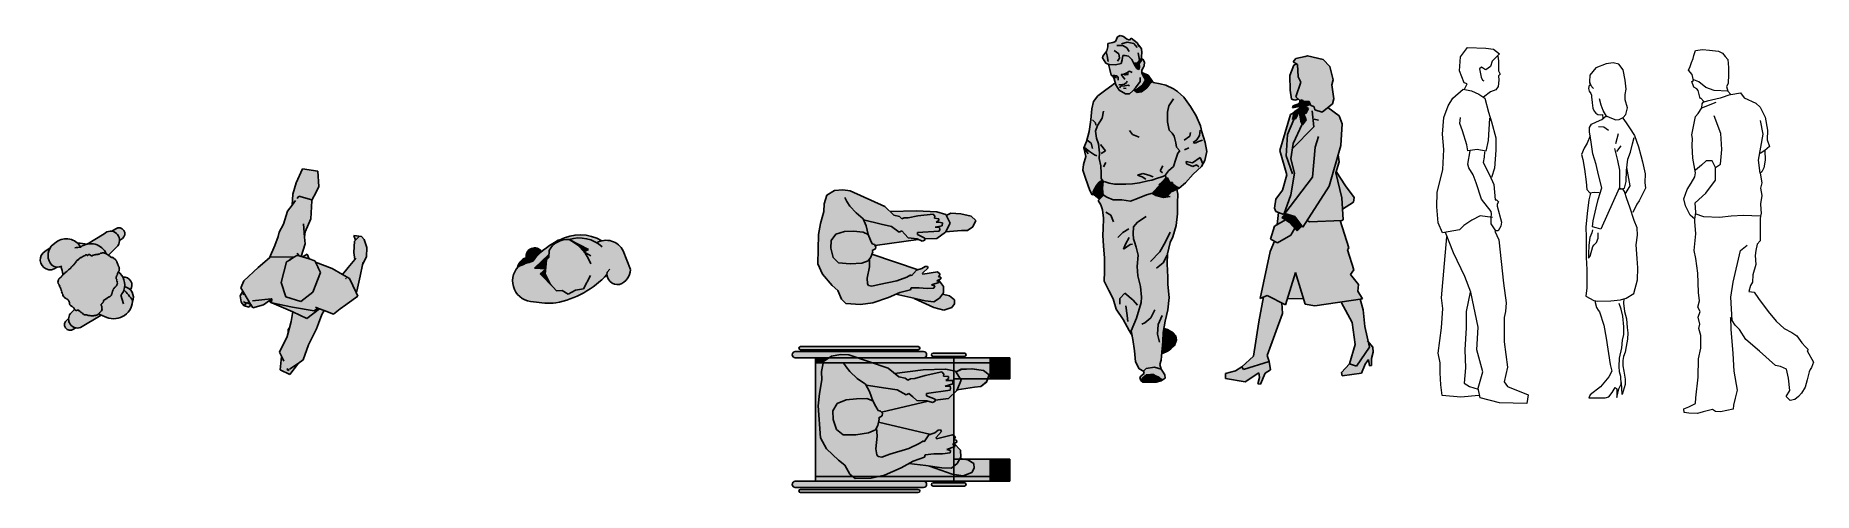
# Model space of a CAD drawing. Header units: metres. Extents: x -438 to -108, y 54494 to 54569.
# Drawn here: x -434.99 to -425.96, y 54565.05 to 54567.38 of the extents above; entities that cross this region are included whole.
import ezdxf

# ---------------------------------------------------------------- set-up
doc = ezdxf.new("R2010")
doc.units = ezdxf.units.M
doc.header["$MEASUREMENT"] = 0
doc.layers.add('hatch', color=252, linetype='Continuous', lineweight=15)
doc.layers.add('tzamaries', color=140, linetype='Continuous', lineweight=20)
doc.layers.add('man', color=172, linetype='Continuous')
doc.layers.add('man-hatch', color=7, linetype='Continuous', true_color=0xffffff)

# ---------------------------------------------------------------- blocks, each defined once
blk = doc.blocks.new('A$C51AF17B5')
at = {"layer": 'man-hatch'}
h = blk.add_hatch(color=256, dxfattribs=at)
h.paths.add_polyline_path([(210.4, 15.2), (210.3, 22.1), (210.1, 32.5), (209.9, 43.5), (198.8, 53.3), (187.8, 62.9), (179.9, 69.9), (164.5, 83.5), (61.4, 80.3), (0.2, 38.4), (-0.2, -38.4), (59.9, -81.1), (163.3, -89.8), (181.6, -72.7), (185.2, -69.4), (204.3, -51.6), (209, -47.2), (210.1, -18.9), (210.7, -1.9)])
h.paths.add_polyline_path([(-34.4, 106.8), (-38.4, 109.8), (-45.6, 105.9), (-46.6, 96.9)], flags=17)
h.paths.add_polyline_path([(-60, -15.8), (-67.6, -15.7), (-107, -21.5), (-139.4, -22.2), (-163.9, -22.8), (-183, -23.2), (-265.8, -10.1), (-282.6, -24.6), (-284, -24.5), (-348.3, -36.5), (-355.9, -88.6), (-298.5, -110.3), (-292.9, -111.6), (-270, -130), (-191.4, -135.2), (-105.9, -149.8), (-77.7, -152), (-32.3, -154.2), (-10.3, -159.8), (-8.1, -136), (-71, -89.6)])
h.paths.add_polyline_path([(-37.7, -7.9), (-46.8, 95.4), (-56.2, 9.2), (-60, -15.8), (-71, -89.6), (-8.1, -136), (-7.3, -127.4), (-25.4, -113)], flags=17)
h.paths.add_polyline_path([(164, 165.8), (160.3, 168.2), (99.9, 207.8), (17.8, 256.8), (-20, 259.7), (-31.8, 246.8), (-38.7, 239.4), (-81.7, 192.6), (-83.7, 190.4), (-95.8, 177.3), (-67.7, 131.6), (-38.4, 109.8), (-34.4, 106.8), (-46.9, 96.7), (-46.8, 95.4), (-37.7, -7.9), (-25.4, -113), (-7.3, -127.4), (-8.1, -136), (-10.3, -159.8), (-14.7, -207.9), (21.1, -232.4), (47.5, -253.1), (53.8, -258), (103.8, -297.1), (118.9, -283.6), (147.3, -258.1), (174.3, -233.9), (183.3, -196.3), (197, -139.5), (204.3, -51.6), (185.2, -69.4), (183.8, -72.5), (181.6, -72.7), (163.3, -89.8), (59.9, -81.1), (-0.2, -38.4), (0.2, 38.4), (61.4, 80.3), (164.5, 83.5), (179.9, 69.9), (185.2, 69.3), (187.8, 62.9), (198.8, 53.3)])
h.paths.add_polyline_path([(228.7, -2), (210.4, 15.2), (210.7, -1.9), (210.1, -18.9)])
h.paths.add_polyline_path([(387.8, -231.4), (381.4, -194.2), (362, -208.9), (355.4, -205.7), (301.4, -217.2), (270.8, -231.4), (223.7, -212.4), (183.3, -196.3), (174.3, -233.9), (147.3, -258.1), (118.9, -283.6), (126.2, -285.5), (199.9, -280.5), (256.9, -275.9), (272.6, -276.9), (299.9, -282.3), (343, -271.2), (377, -248.1)])
h.paths.add_polyline_path([(621.7, 137.3), (547.5, 148.2), (489.2, 148.3), (437.4, 136.5), (403.6, 149.2), (337.2, 149.6), (293.1, 158.9), (271.4, 157.2), (225.9, 160.1), (160.3, 168.2), (164, 165.8), (198.8, 53.3), (209.9, 43.5), (210.1, 32.5), (210.3, 22.1), (275.5, 21.8), (306.1, 33.7), (331, 37.4), (400.1, 29.3), (485, 50.8), (486.7, 51.2), (487.4, 51), (531.8, 41.2), (561, 37.8), (632.6, 63.9)])
h.paths.add_polyline_path([(-82.2, 213.2), (-99.6, 218.9), (-98.6, 195.3), (-83.7, 190.4), (-81.7, 192.6), (-81, 207.2)])
h.paths.add_polyline_path([(-38.7, 239.4), (-31.8, 246.8), (-57.5, 252.2), (-83.7, 239.1), (-90.8, 231.9), (-99.6, 218.9), (-82.2, 213.2), (-81, 207.2), (-81.7, 192.6)])
at = {"layer": 'man'}
for p, q in [((-20, 259.7), (-31.8, 246.8)), ((17.8, 256.8), (-20, 259.7)), ((-99.6, 218.9), (-90.8, 231.9)), ((-99.6, 218.9), (-82.2, 213.2)), ((-98.6, 195.3), (-99.6, 218.9)), ((-83.7, 190.4), (-98.6, 195.3)), ((-83.7, 190.4), (-95.8, 177.3)), ((-95.8, 177.3), (-67.7, 131.6)), ((-83.7, 239.1), (-90.8, 231.9)), ((-83.7, 239.1), (-57.5, 252.2)), ((-81.7, 192.6), (-83.7, 190.4)), ((-80.6, 229.2), (-83.6, 219.9)), ((-83.6, 219.9), (-82.2, 213.2)), ((-82.2, 213.2), (-81, 207.2)), ((-38.7, 239.4), (-81.7, 192.6)), ((-81, 207.2), (-81.7, 192.6)), ((-80.7, 212.2), (-81, 207.2)), ((-64.2, 188.2), (-28.6, 103.2)), ((-31.8, 246.8), (-57.5, 252.2)), ((-49, 240.2), (-38.7, 239.4)), ((-31.8, 246.8), (-38.7, 239.4)), ((99.9, 207.8), (17.8, 256.8)), ((160.3, 168.2), (99.9, 207.8)), ((-67.7, 131.6), (-38.4, 109.8)), ((-56.2, 9.2), (-46.8, 95.4)), ((-46.9, 96.7), (-27.6, 100.9)), ((-46.6, 96.9), (-46.9, 96.7)), ((-46.8, 95.4), (-46.9, 96.7)), ((-37.7, -7.9), (-46.8, 95.4)), ((-34.4, 106.8), (-46.6, 96.9)), ((-46.6, 96.9), (-45.6, 105.9)), ((-38.4, 109.8), (-45.6, 105.9)), ((-38.4, 109.8), (-34.4, 106.8)), ((-33.5, 107.4), (-34.4, 106.8)), ((-28.6, 103.2), (-27.6, 100.9)), ((225.9, 160.1), (160.3, 168.2)), ((164, 165.8), (160.3, 168.2)), ((164, 165.8), (198.8, 53.3)), ((271.4, 157.2), (225.9, 160.1)), ((293.1, 158.9), (271.4, 157.2)), ((337.2, 149.6), (293.1, 158.9)), ((403.6, 149.2), (337.2, 149.6)), ((437.4, 136.5), (403.6, 149.2)), ((437.4, 136.5), (489.2, 148.3)), ((464.2, 126.5), (437.4, 136.5)), ((488.3, 117.4), (475.7, 122.2)), ((489.4, 51.9), (488.3, 117.4)), ((489.2, 148.3), (547.5, 148.2)), ((547.5, 148.2), (621.7, 137.3)), ((621.7, 137.3), (632.6, 63.9)), ((-56.2, 9.2), (-60, -15.8)), ((-0.2, -38.4), (0.2, 38.4)), ((0.2, 38.4), (61.4, 80.3)), ((61.4, 80.3), (164.5, 83.5)), ((179.9, 69.9), (164.5, 83.5)), ((179.9, 69.9), (185.2, 69.3)), ((187.8, 62.9), (179.9, 69.9)), ((185.2, 69.3), (187.8, 62.9)), ((198.8, 53.3), (187.8, 62.9)), ((209.9, 43.5), (198.8, 53.3)), ((209.9, 43.5), (210.1, 32.5)), ((220.7, 45.8), (210.1, 32.5)), ((210.1, 32.5), (210.3, 22.1)), ((210.3, 22.1), (275.5, 21.8)), ((210.3, 22.1), (210.4, 15.2)), ((210.4, 15.2), (228.7, -2)), ((210.4, 15.2), (210.7, -1.9)), ((306.1, 33.7), (275.5, 21.8)), ((366.8, 57.5), (306.1, 33.7)), ((306.1, 33.7), (331, 37.4)), ((331, 37.4), (400.1, 29.3)), ((400.1, 29.3), (485, 50.8)), ((485, 50.8), (486.7, 51.2)), ((487.4, 51), (485, 50.8)), ((486.7, 51.2), (489.4, 51.9)), ((486.7, 51.2), (487.4, 51)), ((487.4, 51), (531.8, 41.2)), ((531.8, 41.2), (561, 37.8)), ((632.6, 63.9), (561, 37.8)), ((-355.9, -88.6), (-348.3, -36.5)), ((-348.3, -36.5), (-284, -24.5)), ((-331.9, -67.2), (-339.8, -74)), ((-339.8, -74), (-334.3, -78.5)), ((-331.9, -80.3), (-292.9, -111.6)), ((-282.6, -24.6), (-301.9, -41.3)), ((-284, -24.5), (-282.6, -24.6)), ((-265.8, -10.1), (-282.6, -24.6)), ((-265.8, -10.1), (-183, -23.2)), ((-183, -23.2), (-163.9, -22.8)), ((-163.9, -22.8), (-148.7, -18.7)), ((-163.9, -22.8), (-139.4, -22.2)), ((-148.7, -18.7), (-139.4, -22.2)), ((-139.4, -22.2), (-107, -21.5)), ((-107, -21.5), (-67.6, -15.7)), ((-60, -15.8), (-71, -89.6)), ((-67.6, -15.7), (-60, -15.8)), ((-25.4, -113), (-37.7, -7.9)), ((59.9, -81.1), (-0.2, -38.4)), ((163.3, -89.8), (59.9, -81.1)), ((163.3, -89.8), (181.6, -72.7)), ((181.6, -72.7), (185.2, -69.4)), ((183.8, -72.5), (181.6, -72.7)), ((185.2, -69.4), (183.8, -72.5)), ((185.2, -69.4), (204.3, -51.6)), ((204.3, -51.6), (197, -139.5)), ((204.3, -51.6), (209, -47.2)), ((210.1, -18.9), (209, -47.2)), ((210.7, -1.9), (210.1, -18.9)), ((228.7, -2), (210.1, -18.9)), ((-298.5, -110.3), (-355.9, -88.6)), ((-292.9, -111.6), (-298.5, -110.3)), ((-292.9, -111.6), (-270, -130)), ((-191.4, -135.2), (-270, -130)), ((-105.9, -149.8), (-191.4, -135.2)), ((-77.7, -152), (-105.9, -149.8)), ((-32.3, -154.2), (-77.7, -152)), ((-71, -89.6), (-8.1, -136)), ((-10.3, -159.8), (-32.3, -154.2)), ((-25.4, -113), (-7.3, -127.4)), ((-10.3, -159.8), (-14.7, -207.9)), ((-8.1, -136), (-10.3, -159.8)), ((-7.3, -127.4), (-8.1, -136)), ((-6.1, -114.5), (-7.3, -127.4)), ((197, -139.5), (183.3, -196.3)), ((-14.7, -207.9), (21.1, -232.4)), ((21.1, -232.4), (47.5, -253.1)), ((47.5, -253.1), (47.7, -254.9)), ((47.5, -253.1), (53.8, -258)), ((47.7, -254.9), (53.8, -258)), ((53.8, -258), (103.8, -297.1)), ((118.9, -283.6), (147.3, -258.1)), ((147.3, -258.1), (145.8, -260.7)), ((147.3, -258.1), (174.3, -233.9)), ((170.6, -216.4), (169.2, -217.6)), ((170.1, -216.8), (169.2, -217.6)), ((170.6, -216.4), (169.5, -218.3)), ((170, -215.7), (170.6, -216.4)), ((170, -215.7), (170.6, -216.4)), ((170.6, -216.4), (170.1, -216.8)), ((183.3, -196.3), (174.3, -233.9)), ((183.3, -196.3), (223.7, -212.4)), ((270.8, -231.4), (223.7, -212.4)), ((270.8, -231.4), (301.4, -217.2)), ((278.9, -234.7), (270.8, -231.4)), ((301.4, -217.2), (355.4, -205.7)), ((377, -248.1), (343, -271.2)), ((355.4, -205.7), (362, -208.9)), ((362, -208.9), (381.4, -194.2)), ((362, -208.9), (385, -220)), ((377, -248.1), (387.8, -231.4)), ((387.8, -231.4), (381.4, -194.2)), ((103.8, -297.1), (118.9, -283.6)), ((118.9, -283.6), (126.2, -285.5)), ((199.9, -280.5), (126.2, -285.5)), ((256.9, -275.9), (199.9, -280.5)), ((268.4, -275), (256.9, -275.9)), ((256.9, -275.9), (272.6, -276.9)), ((272.6, -276.9), (299.9, -282.3)), ((343, -271.2), (299.9, -282.3))]:
    blk.add_line(p, q, dxfattribs=at)
blk = doc.blocks.new('A$C2C3C2B90')
at = {"layer": 'man-hatch'}
h = blk.add_hatch(color=256, dxfattribs=at)
h.paths.add_polyline_path([(251.1, 16), (239.4, 49.8, 0.37532), (149.5, 79.4, 0.249258), (126, 39.2, 0.022695), (84.2, 42.3), (84.4, 41.5), (85.5, 40.3), (85.2, 38.6), (86.6, 35.9), (87.7, 34.6), (87.4, 33), (88.2, 32.5), (88.6, 31), (89.6, 30.5), (91.1, 27.8), (91.3, 27), (91.1, 24.6), (91.3, 23.9), (92.2, 23.4), (93.2, 19.7), (94.2, 18.5), (95.9, 11.9), (97.1, 10.7), (97.7, 8.5), (98.7, 7.2), (101.9, -5.2), (103.7, -6.2), (104.4, -9.2), (105.6, -10.4), (107.5, -14.6), (108.9, -17.3), (109.5, -19.5), (110.7, -20.8), (112.1, -23.5), (113.2, -27.8), (115.2, -29.7), (115.5, -31.2), (117.6, -33), (118.2, -35.2), (120.5, -37.7), (121.2, -40.6), (122.6, -40.2), (123.5, -43.8), (125.4, -44.9), (127.5, -52.9), (127, -54.6), (128.2, -55.8), (128.8, -58), (130.5, -59.1), (133.6, -70.8), (133.3, -75.5), (134.6, -77.5), (135.9, -85.6), (135.4, -89.7), (136.8, -94.9), (136.9, -95.1), (136.7, -95.1), (136.8, -95.8), (136.7, -95.8), (136.8, -96.2), (136.9, -96.1), (137, -96.4), (137.2, -96.4), (137.4, -96.5), (137.6, -97.5), (137.6, -97.9), (137.6, -98), (137.4, -98.1), (137.5, -98.4), (137.4, -98.6), (137.5, -99.1), (137.4, -99.1), (137.6, -99.3), (137.5, -99.5), (137.5, -99.8), (137.4, -99.8), (137.4, -100), (137.7, -100.2), (137.6, -100.5), (137.6, -100.8), (137.5, -100.9), (137.5, -101), (137.3, -101.5), (137.1, -101.5), (137, -101.7), (136.9, -102.2), (136.4, -102.6), (136.5, -102.7), (136.3, -103.1), (136, -103.3), (135.7, -103.6), (135.8, -103.8), (135.5, -104), (135.2, -104.3), (135, -104.3), (135.1, -104.5), (134.4, -104.6), (133.6, -105.4), (133.3, -105.1), (132.7, -105.6), (132.6, -105.3), (132, -105.6), (132, -105.4), (131.9, -105.6), (132, -106), (131.7, -106.4), (131.8, -106.7), (131.7, -106.9), (132.1, -108.5), (132.3, -108.8), (132.5, -109.3), (132.9, -109.6), (133.1, -109.7), (133.4, -111), (133.6, -111.1), (133.6, -111.7), (133.7, -111.8), (134, -112.5), (134, -112.6), (134.2, -112.7), (134.3, -112.9), (134.5, -113), (134.4, -113.4), (134.5, -113.7), (134.4, -114.1), (134.4, -114.6), (134, -115.4), (134.1, -115.6), (133.9, -116), (133.6, -116.5), (133.4, -116.8), (133.2, -117), (133.3, -117.2), (133.2, -117.4), (132.8, -117.5), (132.8, -117.3), (132.5, -117.6), (132.1, -117.8), (131.4, -118), (128.7, -119.8), (127.3, -120.5), (126.2, -121.4), (124.7, -122.5), (124, -123.4), (122.1, -126.2), (121.8, -127.5), (122.6, -127.2), (122, -128.1), (122.8, -127.9), (122.1, -128.8), (123.5, -127.7), (123.5, -130.8), (122.9, -131.7), (123.1, -132.5), (122.6, -133.4), (123.2, -135.6), (122.8, -137.2), (122.5, -138.9), (122.9, -140.4), (121.9, -142.8), (122.3, -144.3), (121.2, -146.2), (122.7, -145.8), (120.9, -147.8), (121.1, -148.5), (120.9, -150.9), (119.3, -153.6), (118.5, -156.9), (118.7, -157.7), (120.3, -157.3), (118.6, -160.1), (118.3, -161.7), (117.2, -163.6), (117.9, -163.4), (118, -164.1), (117.3, -164.3), (119.2, -171.6), (118.9, -173.2), (120.1, -172.1), (118.6, -174.8), (118.2, -176.5), (118.5, -177.9), (119.4, -177.7), (118.1, -178.9), (118.4, -180.3), (117.2, -184.6), (116.8, -186.1), (116.3, -187), (116.4, -187.5), (117, -186.8), (116.5, -187.8), (116.4, -187.5), (113.4, -191), (112.9, -191.8), (112.2, -192.7), (110.3, -194), (111, -193.8), (108.5, -196), (107.7, -196.3), (106.5, -197.3), (106.3, -196.6), (105.8, -197.5, 0.367085), (186.6, -123.5, -0.000014), (186.6, -123.5, 0.060298), (206.9, -81, 0.348803)])
h.paths.add_polyline_path([(-73.6, -167.8), (-73.2, -169.2), (-72.1, -170.5), (-71.7, -172), (-69.9, -173), (-69.1, -175.9), (-67.9, -177.9), (-67.7, -178.6), (-66.8, -179.3), (-66.6, -179.9), (-65.6, -180.4), (-63.7, -187.7), (-62.8, -188.4), (-62.5, -189.7), (-61.6, -190.2), (-61.2, -191.8), (-59.5, -192.1), (-59.3, -192.9), (-57.4, -193.9), (-56.6, -194.4), (-55.7, -195), (-54.8, -195.5), (-54.6, -196.2), (-53.4, -197.5), (-51.9, -197.9), (-50.8, -198.5), (-50.1, -198.3), (-49.1, -199.5), (-47.6, -199.1), (-47.4, -199.8), (-41.6, -198.3), (-39, -199.2), (-38.2, -199.7), (-37.3, -199.5), (-36.4, -200.2), (-35.6, -200.7), (-34.9, -200.5), (-33.9, -201), (-33, -201.5), (-29.4, -200.6), (-27, -200.8), (-26, -201.3), (-24.6, -200.9), (-21, -203.1), (-20.8, -203.8), (-18.9, -204.9), (-16.8, -206.7), (-16, -207.2), (-15.1, -207.9), (-14.2, -208.4), (-13.6, -210.6), (-12.2, -212.6), (-11.6, -212.4), (-11.2, -213.8), (-10.5, -213.6), (-9.5, -214.1), (-7.2, -214.4), (-7.1, -215), (-6.1, -215.5), (-5, -216.9), (-4.8, -217.5), (-2.9, -218.7), (-2.5, -220), (-1.6, -220.7), (-0.6, -221.9), (0.4, -222.4), (1.1, -222.2), (2.2, -226.6), (2.9, -226.4), (4, -227.7), (4.4, -229.1), (5.2, -228.9), (5.4, -229.7), (6.8, -229.4), (8, -230.5), (9, -231.9), (9.7, -231.7), (12.1, -231.8), (12.8, -231.6), (15.7, -234), (17.8, -232.7), (18.2, -234.2), (19, -234.7), (20.5, -234.3), (21, -233.5), (21.2, -234.2), (23.4, -233.6), (24.3, -234.1), (26.3, -232.8), (25.8, -233.7), (26.7, -234.2), (30.2, -232.6), (31.3, -233.9), (32, -233.7), (33.3, -232.5), (34.4, -233.8), (37.2, -233.1), (38.6, -232), (38.9, -233.4), (40.7, -233.8), (44.9, -232.7), (45.3, -234.1), (49.3, -231.6), (49.2, -234), (55, -232.5), (55.2, -233.2), (56.7, -232.8), (57.2, -231.9), (57.4, -232.6), (60.1, -231.2), (60.9, -231.7), (63.8, -230.2), (64.5, -230), (63.1, -231.1), (66.7, -229.5), (69.7, -226.3), (69.9, -227), (70.5, -226.1), (72.6, -225.6), (75.6, -223.6), (75.9, -223.1), (78.6, -221.7), (80.8, -218), (80.1, -218.2), (80.5, -217.2), (82.9, -214.3), (85.5, -212.1), (86.2, -211.9), (88.7, -209.7), (88.2, -210.7), (89.6, -210.3), (91.4, -208.2), (92.6, -206.3), (94.8, -205.8), (95.3, -204.9), (96.6, -204.5), (99.5, -203.1), (100.5, -201.2), (100.9, -202.7), (101.5, -201.8), (102, -200.8), (104.2, -200.2), (106.3, -196.6), (106.5, -197.3), (107.7, -196.3), (108.5, -196), (111, -193.8), (110.3, -194), (112.2, -192.7), (112.9, -191.8), (113.4, -191), (116.4, -187.5), (116.3, -187), (116.8, -186.1), (117.2, -184.6), (118.4, -180.3), (118.1, -178.9), (119.4, -177.7), (118.5, -177.9), (118.2, -176.5), (118.6, -174.8), (120.1, -172.1), (118.9, -173.2), (119.2, -171.6), (117.3, -164.3), (118, -164.1), (117.9, -163.4), (117.2, -163.6), (118.3, -161.7), (118.6, -160.1), (120.3, -157.3), (118.7, -157.7), (118.5, -156.9), (119.3, -153.6), (120.9, -150.9), (121.1, -148.5), (120.9, -147.8), (122.7, -145.8), (121.2, -146.2), (122.3, -144.3), (121.9, -142.8), (122.9, -140.4), (122.5, -138.9), (122.8, -137.2), (123.2, -135.6), (122.6, -133.4), (123.1, -132.5), (122.9, -131.7), (123.5, -130.8), (123.5, -127.7), (122.1, -128.8), (122.8, -127.9), (122, -128.1), (122.6, -127.2), (121.8, -127.5), (122.2, -125.7), (122.1, -126.2), (124, -123.4), (124.7, -122.5), (126.2, -121.4), (127.3, -120.5), (128.7, -119.8), (131.4, -118), (132.1, -117.8), (132.5, -117.6), (132.8, -117.3), (132.8, -117.5), (133.2, -117.4), (133.3, -117.2), (133.2, -117), (133.4, -116.8), (133.6, -116.5), (133.9, -116), (134.1, -115.6), (134, -115.4), (134.4, -114.6), (134.4, -114.1), (134.5, -113.7), (134.4, -113.4), (134.5, -113), (134.3, -112.9), (134.2, -112.7), (134, -112.6), (134, -112.5), (133.7, -111.8), (133.6, -111.7), (133.6, -111.1), (133.4, -111), (133.1, -109.7), (132.9, -109.6), (132.5, -109.3), (132.3, -108.8), (132.1, -108.5), (131.7, -106.9), (131.8, -106.7), (131.7, -106.4), (132, -106), (131.9, -105.6), (132, -105.4), (132, -105.6), (132.6, -105.3), (132.7, -105.6), (133.3, -105.1), (133.3, -105.1), (133.5, -105), (133.3, -105.1), (133.6, -105.4), (134.4, -104.6), (135.1, -104.5), (135, -104.3), (135.2, -104.3), (135.5, -104), (135.8, -103.8), (135.7, -103.6), (136, -103.3), (136.3, -103.1), (136.5, -102.7), (136.3, -102.6), (136.5, -102.5), (136.8, -102.3), (136.6, -102.3), (136.9, -102.1), (137, -101.7), (137.1, -101.5), (137.3, -101.5), (137.5, -101), (137.5, -100.9), (137.6, -100.8), (137.6, -100.5), (137.7, -100.3), (137.6, -100.1), (137.4, -100), (137.4, -99.8), (137.5, -99.8), (137.5, -99.5), (137.6, -99.3), (137.4, -99.1), (137.5, -99.1), (137.4, -98.6), (137.5, -98.4), (137.4, -98.1), (137.6, -98), (137.6, -97.9), (137.6, -97.5), (137.4, -96.5), (137.2, -96.4), (137, -96.4), (136.9, -96.1), (136.8, -96.2), (136.7, -95.8), (136.8, -95.8), (136.7, -95.1), (136.9, -95.1), (136.8, -94.9), (135.4, -89.7), (135.9, -85.6), (134.6, -77.5), (133.3, -75.5), (133.6, -70.8), (130.5, -59.1), (128.8, -58), (128.2, -55.8), (127, -54.6), (127.5, -52.9), (125.4, -44.9), (123.5, -43.8), (122.6, -40.2), (121.2, -40.6), (120.5, -37.7), (118.2, -35.2), (117.6, -33), (115.5, -31.2), (115.2, -29.7), (113.2, -27.8), (112.1, -23.5), (110.7, -20.8), (109.5, -19.5), (108.9, -17.3), (107.5, -14.6), (105.6, -10.4), (104.4, -9.2), (103.7, -6.2), (101.9, -5.2), (98.7, 7.2), (97.7, 8.5), (97.1, 10.7), (95.9, 11.9), (94.2, 18.5), (93.2, 19.7), (92.2, 23.4), (91.3, 23.9), (91.1, 24.6), (91.3, 27), (91.1, 27.8), (89.6, 30.5), (88.6, 31), (88.2, 32.5), (87.4, 33), (87.7, 34.6), (86.6, 35.9), (85.2, 38.6), (85.5, 40.3), (84.4, 41.5), (84, 43), (82.5, 45.7), (82.9, 47.4), (81.2, 47.7), (80.6, 49.9), (79.2, 52.6), (79.7, 53.5), (78.3, 53.2), (78.8, 54.2), (78.1, 54), (77.4, 56.9), (76.4, 57.3), (75.8, 59.5), (74.7, 60.9), (74.9, 63.1), (73.8, 64.5), (73.6, 65.1), (73.7, 67.5), (72.9, 68), (72.5, 69.6), (71.8, 69.4), (71.4, 70.9), (70.4, 71.4), (69, 74.1), (67.6, 73.7), (66.9, 76.6), (65.3, 76.2), (64.3, 77.6), (63.4, 77.3), (63.3, 78), (61.9, 77.7), (59.8, 79.5), (60.3, 80.3), (59.4, 81), (58, 80.6), (57, 81.1), (56.3, 80.9), (56.2, 81.6), (53.3, 80.9), (52.2, 82.2), (50.7, 81.8), (47.1, 80.9), (45.4, 81.2), (44.9, 80.3), (42.5, 80.4), (41.5, 80.9), (36.4, 79.6), (35.5, 80.3), (34, 80.6), (33, 79.8), (33.3, 79.7), (32.6, 79.5), (33, 79.8), (31.8, 80), (30.3, 79.6), (29.1, 78.6), (28.9, 79.3), (27.2, 79.6), (26.7, 78.7), (24.8, 79.7), (21.9, 78.9), (20, 80.1), (17.3, 78.6), (16.4, 79.1), (16.1, 80.7), (13.9, 80.1), (10.1, 79.8), (8.4, 80.1), (6.9, 79.8), (5.1, 80.9), (0, 79.6), (-1.7, 79.9), (-3.2, 80.2), (-6.2, 79.4), (-7.8, 79.9), (-10.9, 79.9), (-12.6, 80.2), (-14.3, 80.6), (-24.5, 78), (-25.5, 76.1), (-27, 75.7), (-28.5, 76), (-31, 73), (-33.9, 72.3), (-34.9, 70.6), (-35.7, 70.4), (-38.2, 68.1), (-38.6, 66.5), (-39.6, 67.7), (-41.5, 65.8), (-43.7, 65.2), (-47, 62.8), (-47.4, 64.3), (-48.5, 63.1), (-50.1, 62.7), (-51.6, 63.2), (-52.8, 61.3), (-52.9, 61.9), (-54.5, 62.4), (-58.2, 61.5), (-59.3, 62.7), (-60.8, 62.3), (-61.2, 63.8), (-62.6, 63.4), (-62.9, 64.8), (-65.1, 64.2), (-66.2, 64.8), (-67.5, 64.5), (-69.2, 64.8), (-69.7, 63.9), (-69.9, 64.6), (-75, 63.3), (-77.3, 60.3), (-78, 59.4), (-80, 58.9), (-82.7, 56.6), (-84.7, 56.1), (-86.1, 55), (-85.4, 55.2), (-86.6, 54.1), (-88.1, 53.7), (-88.6, 52.7), (-89.1, 51.9), (-89.3, 52.6), (-90.1, 52.3), (-91.3, 51.3), (-95.7, 50.2), (-95.9, 50.9), (-96.6, 50.7), (-96.8, 51.5), (-101.2, 50.4), (-102.5, 49.1), (-103.2, 49), (-104.5, 47.9), (-105.7, 46.8), (-107.5, 44.8), (-107, 45.6), (-108.2, 44.6), (-108, 43.9), (-109, 41.3), (-109.3, 39.6), (-108.9, 38.2), (-110.2, 37.2), (-109.8, 35.6), (-111.5, 32.9), (-115.1, 32), (-114.9, 31.3), (-115.6, 31.1), (-116.2, 30.2), (-116.9, 30), (-117.4, 29), (-118.2, 28.8), (-118.9, 28.6), (-120.4, 28.2), (-120.7, 26.7), (-120.9, 27.4), (-122.3, 27), (-122.9, 26.1), (-124.3, 25.7), (-124.1, 24.9), (-125.6, 24.5), (-128.3, 23.1), (-127.8, 24), (-128.5, 23.8), (-129.8, 22.7), (-131, 21.7), (-131.5, 20.7), (-132.8, 19.6), (-135.7, 18.8), (-136.9, 17.1), (-139.8, 16.3), (-140.3, 15.3), (-140.5, 16.1), (-141.8, 14.9), (-142.5, 14.7), (-142.8, 13.2), (-144.4, 10.4), (-145.4, 7.8), (-145.2, 7.1), (-146.6, 6.8), (-146.8, 4.4), (-147.8, 2.5), (-148.5, 1.6), (-149.7, 0.6), (-151.3, -2.2), (-152, -2.4), (-153.4, -5.8), (-154.9, -6.2), (-156.4, -9.8), (-158.5, -13.5), (-158.1, -14.8), (-160.3, -18.5), (-161.7, -22.1), (-162.5, -25.4), (-163.3, -27.9), (-164.2, -30.5), (-165.3, -35.3), (-166, -38.6), (-165.9, -41.8), (-166.3, -43.4), (-165.9, -48), (-165.5, -49.5), (-165.8, -51), (-164.6, -53.1), (-163.5, -54.4), (-161.9, -57.1), (-160.8, -61.3), (-158.9, -63.2), (-157, -67.4), (-156.3, -70.3), (-155.1, -71.6), (-154.5, -73.8), (-152.2, -77), (-151.6, -79.2), (-150.8, -79), (-150, -79.5), (-148.6, -79.2), (-146, -80.1), (-145.2, -79.9), (-144.1, -81.2), (-141, -81.2), (-140.8, -81.9), (-139.1, -82.1), (-138.9, -83), (-138.2, -82.8), (-138.1, -83.5), (-137.4, -83.3), (-136.4, -83.8), (-134.3, -83.2), (-133.3, -83.9), (-131.9, -83.5), (-130.2, -83.8), (-128, -83.2), (-128.2, -82.5), (-127.5, -82.4), (-127.3, -83.1), (-126.4, -83.6), (-124.9, -83.2), (-124.1, -83.7), (-123.2, -83.5), (-121.9, -88.6), (-121, -89.2), (-120.7, -90.6), (-119.6, -91.9), (-119.2, -93.3), (-118.2, -94.6), (-117.2, -98.3), (-116.2, -98.8), (-115.5, -98.6), (-115.3, -99.3), (-113.6, -99.6), (-112.7, -100.3), (-111.9, -100.8), (-110.4, -100.4), (-109.6, -103.3), (-108.7, -103.8), (-106.6, -111.9), (-106.8, -114.3), (-106, -117.2), (-105.9, -121), (-104.7, -122.3), (-101.5, -134.7), (-102, -136.2), (-102.3, -137.9), (-101.5, -140.8), (-100.4, -142.2), (-99.9, -144.2), (-98.5, -146.2), (-97.7, -149.2), (-97, -149.1), (-95.8, -150.9), (-95, -150.7), (-93.1, -152.6), (-92.8, -153.4), (-91, -154.4), (-89.2, -155.5), (-88, -156.7), (-86.4, -157.2), (-85.4, -157.7), (-85.3, -158.3), (-84.2, -159.7), (-83.5, -159.5), (-81.4, -161.3), (-80.5, -161.8), (-78.7, -162.8), (-78.1, -165), (-75.8, -165.3), (-74.6, -166.5)])
h.paths.add_polyline_path([(105.8, -197.5), (104.2, -200.2), (102, -200.8), (101.5, -201.8), (100.9, -202.7), (100.5, -201.2), (99.5, -203.1), (96.6, -204.5), (96, -204.7), (125.1, -266.3, 0.928592), (205.3, -222.3), (186.6, -123.5, -0.367085)])
h.paths.add_polyline_path([(146.6, -284), (151.3, -300.6, 0.999984), (208.1, -286, 0.000008), (208.1, -286), (203.5, -263.9, -0.374642)])
h.paths.add_polyline_path([(-105.3, -247.4, 0.680039), (-33.6, -234.7, -0.144499), (-80.8, -226.3, -0.147506)])
h.paths.add_polyline_path([(-80.8, -226.3, -0.05147), (-95.5, -216.9, -0.046513), (-162.3, -240.6, 0.440844)])
h.paths.add_polyline_path([(-95.5, -216.9, 0.314328), (1.2, -222.7), (1.1, -222.2), (0.4, -222.4), (-0.6, -221.9), (-1.6, -220.7), (-2.5, -220), (-2.9, -218.7), (-4.8, -217.5), (-5, -216.9), (-6.1, -215.5), (-7.1, -215), (-7.2, -214.4), (-9.5, -214.1), (-10.5, -213.6), (-11.2, -213.8), (-11.6, -212.4), (-12.2, -212.6), (-13.6, -210.6), (-14.2, -208.4), (-15.1, -207.9), (-16, -207.2), (-16.8, -206.7), (-18.9, -204.9), (-20.8, -203.8), (-21, -203.1), (-24.6, -200.9), (-26, -201.3), (-27, -200.8), (-29.4, -200.6), (-33, -201.5), (-33.9, -201), (-34.9, -200.5), (-35.6, -200.7), (-36.4, -200.2), (-37.3, -199.5), (-38.2, -199.7), (-39, -199.2), (-41.6, -198.3), (-47.4, -199.8), (-47.6, -199.1), (-49.1, -199.5), (-50.1, -198.3), (-50.8, -198.5), (-51.9, -197.9), (-53.4, -197.5), (-54.6, -196.2), (-54.8, -195.5), (-55.7, -195), (-56.6, -194.4), (-57.4, -193.9), (-59.3, -192.9), (-59.5, -192.1), (-61.2, -191.8), (-61.6, -190.2), (-62.5, -189.7), (-62.8, -188.4), (-63.7, -187.7), (-65.6, -180.4), (-66.6, -179.9), (-66.8, -179.3), (-67.7, -178.6), (-67.9, -177.9), (-69.1, -175.9), (-69.9, -173), (-71.7, -172), (-72.1, -170.5), (-73.2, -169.2), (-73.6, -167.8), (-74.6, -166.5), (-75.8, -165.3), (-78.1, -165), (-78.7, -162.8), (-80.5, -161.8), (-81.4, -161.3), (-83.5, -159.5), (-84.2, -159.7), (-85.3, -158.3), (-85.4, -157.7), (-86.4, -157.2), (-88, -156.7), (-89.2, -155.5), (-91, -154.4), (-92.8, -153.4), (-93.1, -152.6), (-95, -150.7), (-95.8, -150.9), (-97, -149.1), (-97.7, -149.2), (-98.5, -146.2), (-99.9, -144.2), (-100.4, -142.2), (-101.5, -140.8), (-102.3, -137.9), (-102, -136.2), (-101.5, -134.7), (-104.7, -122.3), (-105.9, -121), (-106, -117.2), (-106.8, -114.3), (-106.6, -111.9), (-108.7, -103.8), (-109.6, -103.3), (-110.4, -100.4), (-111.9, -100.8), (-112.7, -100.3), (-113.6, -99.6), (-115.3, -99.3), (-115.5, -98.6), (-116.2, -98.8), (-117.2, -98.3), (-118.2, -94.6), (-119.2, -93.3), (-119.6, -91.9), (-120.7, -90.6), (-121, -89.2), (-121.9, -88.6), (-123.2, -83.5), (-124.1, -83.7), (-124.9, -83.2), (-126.4, -83.6), (-127.3, -83.1), (-127.5, -82.4), (-128.2, -82.5), (-128, -83.2), (-130.2, -83.8), (-131.9, -83.5), (-133.3, -83.9), (-134.3, -83.2), (-136.4, -83.8), (-137.4, -83.3), (-138.1, -83.5), (-138.2, -82.8), (-138.9, -83), (-139.1, -82.1), (-140.8, -81.9), (-141, -81.2), (-144.1, -81.2), (-145.2, -79.9), (-146, -80.1), (-148.6, -79.2), (-150, -79.5), (-150.8, -79), (-151.6, -79.2), (-152.2, -77), (-154.5, -73.8), (-155.1, -71.6), (-156.3, -70.3), (-157, -67.4), (-158.9, -63.2), (-160.8, -61.3), (-161.9, -57.1), (-163.5, -54.4), (-163.9, -53.9, 0.022679), (-186.1, -79.1, 0.542489), (-165.4, -238, 0.018164), (-162.3, -240.6, 0.046513)])
h.paths.add_polyline_path([(-174.3, -65.1, -0.010331), (-163.9, -53.9), (-164.6, -53.1), (-165.8, -51), (-165.5, -49.5), (-165.9, -48), (-166.3, -43.4), (-165.9, -41.8), (-166, -38.6), (-165.3, -35.3), (-164.2, -30.5), (-163.3, -27.9), (-162.5, -25.4), (-161.7, -22.1), (-160.3, -18.5), (-158.1, -14.8), (-158.5, -13.5), (-156.4, -9.8), (-154.9, -6.2), (-153.4, -5.8), (-152, -2.4), (-151.3, -2.2), (-149.7, 0.6), (-148.5, 1.6), (-147.8, 2.5), (-146.8, 4.4), (-146.6, 6.8), (-145.2, 7.1), (-145.4, 7.8), (-144.4, 10.4), (-142.8, 13.2), (-142.5, 14.7), (-141.8, 14.9), (-140.5, 16.1), (-140.3, 15.3), (-139.8, 16.3), (-136.9, 17.1), (-135.7, 18.8), (-132.8, 19.6), (-131.5, 20.7), (-131, 21.7), (-129.8, 22.7), (-128.5, 23.8), (-127.8, 24), (-128.3, 23.1), (-125.6, 24.5), (-124.1, 24.9), (-124.3, 25.7), (-122.9, 26.1), (-122.3, 27), (-120.9, 27.4), (-120.7, 26.7), (-120.4, 28.2), (-118.9, 28.6), (-119.1, 29.4), (-118.4, 29.6), (-118.2, 28.8), (-117.4, 29), (-116.9, 30), (-116.2, 30.2), (-116.4, 30.9), (-114.9, 31.3), (-115.1, 32), (-111.5, 32.9), (-109.8, 35.6), (-110.2, 37.2), (-108.9, 38.2), (-109.3, 39.6), (-109, 41.3), (-108, 43.9), (-108.2, 44.6), (-107, 45.6), (-107.5, 44.8), (-105.7, 46.8), (-104.5, 47.9), (-103.2, 49), (-102.5, 49.1), (-101.2, 50.4), (-100.1, 50.6), (-112.7, 77.5, 0.725995), (-197, 55)])
h.paths.add_polyline_path([(-133.3, 94.7), (-136, 104.3, 0.999994), (-192.8, 89.6, 95766.133798), (-192.8, 89.6, 59334.715435), (-192.8, 89.6, 0.00003), (-192.8, 89.6), (-190.1, 76.8, -0.368669)])
h.paths.add_polyline_path([(234.1, 57.7), (226, 89, 1.053937), (129.4, 62.7), (130.6, 58.2, -0.146208), (149.5, 79.4, -0.33727)])
at = {"layer": 'man', "linetype": 'ByBlock', "lineweight": -2}
for p, q in [((-133.3, 94.7), (-136, 104.3)), ((-174.3, -65.3), (-197, 55)), ((-190.1, 76.8), (-192.8, 89.6)), ((-112.7, 77.5), (-100.1, 50.6)), ((130.6, 58.2), (129.4, 62.7)), ((234.1, 57.7), (226, 89)), ((251.1, 16), (239.4, 49.8)), ((123.2, -135.6), (122.5, -135.8)), ((122.5, -135.8), (123.2, -135.6)), ((186.6, -123.5), (205.3, -222.3)), ((-114.6, -192.6), (-159.5, -190.7)), ((125.1, -266.3), (96, -204.7)), ((203.5, -263.9), (208.1, -286)), ((146.6, -284), (151.3, -300.6))]:
    blk.add_line(p, q, dxfattribs=at)
blk.add_lwpolyline([(122.1, -126.2), (124, -123.4), (124.7, -122.5), (126.2, -121.4), (127.3, -120.5), (128.7, -119.8), (131.4, -118), (132.1, -117.8), (132.5, -117.6), (132.8, -117.3), (132.8, -117.5), (133.2, -117.4), (133.3, -117.2), (133.2, -117), (133.4, -116.8), (133.6, -116.5), (133.9, -116), (134.1, -115.6), (134, -115.4), (134.4, -114.6), (134.4, -114.1), (134.5, -113.7), (134.4, -113.4), (134.5, -113), (134.3, -112.9), (134.2, -112.7), (134, -112.6), (134, -112.5), (133.7, -111.8), (133.6, -111.7), (133.6, -111.1), (133.4, -111), (133.1, -109.7), (132.9, -109.6), (132.5, -109.3), (132.3, -108.8), (132.1, -108.5), (131.7, -106.9), (131.8, -106.7), (131.7, -106.4), (132, -106), (131.9, -105.6), (132, -105.4), (132, -105.6), (132.6, -105.3), (132.6, -105.1), (132.7, -105.6), (133.5, -105), (133.3, -105.1), (133.6, -105.4), (134.4, -104.6), (134.2, -104.7), (135.1, -104.5), (135, -104.3), (135.2, -104.3), (135.5, -104), (135.8, -103.8), (135.7, -103.6), (136, -103.3), (136.3, -103.1), (136.5, -102.7), (136.3, -102.6), (136.5, -102.5), (136.8, -102.3), (136.6, -102.3), (136.9, -102.1), (137, -101.9), (136.9, -102.1), (137, -101.7), (136.8, -101.7), (137, -101.7), (137.1, -101.5), (137.3, -101.5), (137.5, -101), (137.5, -100.9), (137.6, -100.8), (137.6, -100.5), (137.7, -100.3), (137.5, -100.3), (137.7, -100.3), (137.6, -100.1), (137.4, -100), (137.4, -99.8), (137.5, -99.8), (137.5, -99.5), (137.6, -99.3), (137.4, -99.1), (137.5, -99.1), (137.4, -98.6), (137.5, -98.4), (137.4, -98.1), (137.6, -98), (137.6, -97.9), (137.6, -97.5), (137.4, -96.5), (137.2, -96.4), (137, -96.4), (136.9, -96.1), (136.8, -96.2), (136.7, -95.8), (136.8, -95.8), (136.7, -95.1), (136.9, -95.1), (136.8, -94.9), (135.4, -89.7), (135.9, -85.6), (134.6, -77.5), (133.3, -75.5), (133.6, -70.8), (130.5, -59.1), (128.8, -58), (128.2, -55.8), (127, -54.6), (127.5, -52.9), (125.4, -44.9), (123.5, -43.8), (122.6, -40.2), (121.2, -40.6), (120.5, -37.7), (118.2, -35.2), (117.6, -33), (115.5, -31.2), (115.2, -29.7), (113.2, -27.8), (112.1, -23.5), (110.7, -20.8), (109.5, -19.5), (108.9, -17.3), (107.5, -14.6), (105.6, -10.4), (104.4, -9.2), (103.7, -6.2), (101.9, -5.2), (98.7, 7.2), (97.7, 8.5), (97.1, 10.7), (95.9, 11.9), (94.2, 18.5), (93.2, 19.7), (92.2, 23.4), (91.3, 23.9), (91.1, 24.6), (91.3, 27), (91.1, 27.8), (89.6, 30.5), (88.6, 31), (88.2, 32.5), (87.4, 33), (87.7, 34.6), (86.6, 35.9), (85.2, 38.6), (85.5, 40.3), (84.4, 41.5), (84, 43), (82.5, 45.7), (82.9, 47.4), (81.2, 47.7), (80.6, 49.9), (79.2, 52.6), (79.7, 53.5), (78.3, 53.2), (78.8, 54.2), (78.1, 54), (77.4, 56.9), (76.4, 57.3), (75.8, 59.5), (74.7, 60.9), (74.9, 63.1), (73.8, 64.5), (73.6, 65.1), (73.7, 67.5), (72.9, 68), (72.5, 69.6), (71.8, 69.4), (71.4, 70.9), (70.4, 71.4), (69, 74.1), (67.6, 73.7), (66.9, 76.6), (65.3, 76.2), (64.3, 77.6), (63.4, 77.3), (63.3, 78), (61.9, 77.7), (59.8, 79.5), (60.3, 80.3), (59.4, 81), (58, 80.6), (57, 81.1), (56.3, 80.9), (56.2, 81.6), (53.3, 80.9), (52.2, 82.2), (50.7, 81.8), (51.4, 82), (46.3, 80.7), (47.1, 80.9), (45.4, 81.2), (44.9, 80.3), (42.5, 80.4), (41.5, 80.9), (36.4, 79.6), (35.5, 80.3), (34, 80.6), (32.6, 79.5), (33.3, 79.7), (31.8, 80), (30.3, 79.6), (29.1, 78.6), (28.9, 79.3), (27.2, 79.6), (26.7, 78.7), (24.8, 79.7), (21.9, 78.9), (20, 80.1), (17.3, 78.6), (16.4, 79.1), (16.1, 80.7), (13.9, 80.1), (10.1, 79.8), (8.4, 80.1), (6.9, 79.8), (5.1, 80.9), (0, 79.6), (-1.7, 79.9), (-3.2, 80.2), (-6.2, 79.4), (-7.8, 79.9), (-10.9, 79.9), (-12.6, 80.2), (-14.3, 80.6), (-24.5, 78), (-25.5, 76.1), (-27, 75.7), (-28.5, 76), (-31, 73), (-33.9, 72.3), (-34.9, 70.6), (-35.7, 70.4), (-38.2, 68.1), (-38.6, 66.5), (-39.6, 67.7), (-41.5, 65.8), (-43.7, 65.2), (-44, 63.5), (-43.7, 65.2), (-47, 62.8), (-47.4, 64.3), (-48.5, 63.1), (-50.1, 62.7), (-51.6, 63.2), (-52.8, 61.3), (-52.9, 61.9), (-54.5, 62.4), (-58.2, 61.5), (-59.3, 62.7), (-60.8, 62.3), (-61.2, 63.8), (-62.6, 63.4), (-62.9, 64.8), (-65.1, 64.2), (-66.2, 64.8), (-67.5, 64.5), (-69.2, 64.8), (-69.7, 63.9), (-69.9, 64.6), (-75, 63.3), (-77.3, 60.3), (-78, 59.4), (-80, 58.9), (-82.7, 56.6), (-84.7, 56.1), (-86.1, 55), (-85.4, 55.2), (-86.6, 54.1), (-88.1, 53.7), (-88.6, 52.7), (-89.1, 51.9), (-89.3, 52.6), (-90.1, 52.3), (-91.3, 51.3), (-95.7, 50.2), (-95.9, 50.9), (-96.6, 50.7), (-96.8, 51.5), (-101.2, 50.4), (-102.5, 49.1), (-103.2, 49), (-104.5, 47.9), (-105.7, 46.8), (-106.2, 45.8), (-105.7, 46.8), (-107.5, 44.8), (-107, 45.6), (-108.2, 44.6), (-108, 43.9), (-109, 41.3), (-108.8, 40.6), (-109, 41.3), (-109.3, 39.6), (-108.9, 38.2), (-110.2, 37.2), (-109.8, 35.6), (-112, 32), (-111.5, 32.9), (-115.1, 32), (-114.9, 31.3), (-116.4, 30.9), (-115.6, 31.1), (-116.2, 30.2), (-116.4, 30.9), (-116.2, 30.2), (-116.9, 30), (-117.4, 29), (-118.2, 28.8), (-118.4, 29.6), (-119.1, 29.4), (-118.9, 28.6), (-118.2, 28.8), (-120.4, 28.2), (-120.7, 26.7), (-120.9, 27.4), (-122.3, 27), (-121.6, 27.2), (-122.3, 27), (-122.9, 26.1), (-124.3, 25.7), (-124.1, 24.9), (-125.6, 24.5), (-128.3, 23.1), (-127.8, 24), (-128.5, 23.8), (-129.8, 22.7), (-131, 21.7), (-131.5, 20.7), (-132.8, 19.6), (-133, 20.3), (-132.8, 19.6), (-135.7, 18.8), (-136.9, 17.1), (-139.8, 16.3), (-140.3, 15.3), (-140.5, 16.1), (-141.8, 14.9), (-142.5, 14.7), (-142.8, 13.2), (-144.4, 10.4), (-145.4, 7.8), (-145.2, 7.1), (-146.6, 6.8), (-146.8, 4.4), (-147.8, 2.5), (-148.5, 1.6), (-149.7, 0.6), (-151.3, -2.2), (-152, -2.4), (-153.4, -5.8), (-154.9, -6.2), (-156.4, -9.8), (-158.5, -13.5), (-158.1, -14.8), (-160.3, -18.5), (-161.7, -22.1), (-162.5, -25.4), (-163.3, -27.9), (-164.2, -30.5), (-165.3, -35.3), (-166, -38.6), (-165.9, -41.8), (-166.3, -43.4), (-165.9, -48), (-165.5, -49.5), (-165.8, -51), (-164.6, -53.1), (-163.5, -54.4), (-161.9, -57.1), (-160.8, -61.3), (-158.9, -63.2), (-157, -67.4), (-156.3, -70.3), (-155.1, -71.6), (-154.5, -73.8), (-152.2, -77), (-151.6, -79.2), (-150.8, -79), (-150, -79.5), (-148.6, -79.2), (-146, -80.1), (-145.2, -79.9), (-144.1, -81.2), (-141, -81.2), (-140.8, -81.9), (-139.1, -82.1), (-138.9, -83), (-138.2, -82.8), (-138.1, -83.5), (-137.4, -83.3), (-136.4, -83.8), (-134.3, -83.2), (-133.3, -83.9), (-131.9, -83.5), (-130.2, -83.8), (-128, -83.2), (-128.2, -82.5), (-127.5, -82.4), (-127.3, -83.1), (-126.4, -83.6), (-124.9, -83.2), (-124.1, -83.7), (-123.2, -83.5), (-121.9, -88.6), (-121, -89.2), (-120.7, -90.6), (-119.6, -91.9), (-119.2, -93.3), (-118.2, -94.6), (-117.2, -98.3), (-116.2, -98.8), (-115.5, -98.6), (-115.3, -99.3), (-113.6, -99.6), (-112.7, -100.3), (-111.9, -100.8), (-110.4, -100.4), (-109.6, -103.3), (-108.7, -103.8), (-106.6, -111.9), (-106.8, -114.3), (-106, -117.2), (-105.9, -121), (-104.7, -122.3), (-101.5, -134.7), (-102, -136.2), (-102.3, -137.9), (-101.5, -140.8), (-100.4, -142.2), (-99.9, -144.2), (-98.5, -146.2), (-97.7, -149.2), (-97, -149.1), (-95.8, -150.9), (-95, -150.7), (-93.1, -152.6), (-92.8, -153.4), (-91, -154.4), (-89.2, -155.5), (-88, -156.7), (-86.4, -157.2), (-85.4, -157.7), (-85.3, -158.3), (-84.2, -159.7), (-83.5, -159.5), (-81.4, -161.3), (-80.5, -161.8), (-78.7, -162.8), (-78.1, -165), (-75.8, -165.3), (-74.6, -166.5), (-73.6, -167.8), (-73.2, -169.2), (-72.1, -170.5), (-71.7, -172), (-69.9, -173), (-69.1, -175.9), (-67.9, -177.9), (-67.7, -178.6), (-66.8, -179.3), (-66.6, -179.9), (-65.6, -180.4), (-63.7, -187.7), (-62.8, -188.4), (-62.5, -189.7), (-61.6, -190.2), (-61.2, -191.8), (-59.5, -192.1), (-59.3, -192.9), (-57.4, -193.9), (-56.6, -194.4), (-55.7, -195), (-54.8, -195.5), (-54.6, -196.2), (-53.4, -197.5), (-51.9, -197.9), (-50.8, -198.5), (-50.1, -198.3), (-49.1, -199.5), (-47.6, -199.1), (-47.4, -199.8), (-41.6, -198.3), (-39, -199.2), (-38.2, -199.7), (-37.3, -199.5), (-36.4, -200.2), (-35.6, -200.7), (-34.9, -200.5), (-33.9, -201), (-33, -201.5), (-29.4, -200.6), (-27, -200.8), (-26, -201.3), (-24.6, -200.9), (-21, -203.1), (-20.8, -203.8), (-18.9, -204.9), (-16.8, -206.7), (-16, -207.2), (-15.1, -207.9), (-14.2, -208.4), (-13.6, -210.6), (-12.2, -212.6), (-11.6, -212.4), (-11.2, -213.8), (-10.5, -213.6), (-9.5, -214.1), (-7.2, -214.4), (-7.1, -215), (-6.1, -215.5), (-5, -216.9), (-4.8, -217.5), (-2.9, -218.7), (-2.5, -220), (-1.6, -220.7), (-0.6, -221.9), (0.4, -222.4), (1.1, -222.2), (2.2, -226.6), (2.9, -226.4), (4, -227.7), (4.4, -229.1), (5.2, -228.9), (5.4, -229.7), (6.8, -229.4), (8, -230.5), (9, -231.9), (9.7, -231.7), (12.1, -231.8), (12.8, -231.6), (15.7, -234), (17.8, -232.7), (18.2, -234.2), (19, -234.7), (20.5, -234.3), (21, -233.5), (21.2, -234.2), (23.4, -233.6), (24.3, -234.1), (26.3, -232.8), (25.8, -233.7), (26.7, -234.2), (30.2, -232.6), (31.3, -233.9), (32, -233.7), (33.3, -232.5), (34.4, -233.8), (37.2, -233.1), (38.6, -232), (38.9, -233.4), (40.7, -233.8), (45.7, -232.5), (44.9, -232.7), (45.3, -234.1), (49.3, -231.6), (49.2, -234), (55, -232.5), (55.2, -233.2), (56.7, -232.8), (57.2, -231.9), (57.4, -232.6), (60.1, -231.2), (60.9, -231.7), (63.8, -230.2), (64.5, -230), (63.1, -231.1), (66.7, -229.5), (69.7, -226.3), (69.9, -227), (70.5, -226.1), (72.6, -225.6), (76.6, -222.9), (75.4, -224), (75.9, -223.1), (78.6, -221.7), (80.8, -218), (79.4, -218.4), (80.1, -218.2), (80.5, -217.2), (82.9, -214.3), (85.5, -212.1), (86.2, -211.9), (88.7, -209.7), (88.2, -210.7), (89.6, -210.3), (91.4, -208.2), (92.6, -206.3), (94.8, -205.8), (95.3, -204.9), (96.6, -204.5), (99.5, -203.1), (100.5, -201.2), (100.9, -202.7), (101.5, -201.8), (102, -200.8), (104.2, -200.2), (106.3, -196.6), (106.5, -197.3), (107.7, -196.3), (108.5, -196), (111, -193.8), (110.3, -194), (112.2, -192.7), (112.9, -191.8), (113.4, -191), (117, -186.8), (116.5, -187.8), (116.3, -187), (116.8, -186.1), (117.2, -184.6), (118.4, -180.3), (117.9, -181.1), (118.4, -180.3), (118.1, -178.9), (119.4, -177.7), (118.5, -177.9), (118.2, -176.5), (118.6, -174.8), (120.1, -172.1), (118.9, -173.2), (119.2, -171.6), (117.3, -164.3), (118, -164.1), (117.9, -163.4), (117.2, -163.6), (118.3, -161.7), (118.6, -160.1), (120.3, -157.3), (118.7, -157.7), (118.5, -156.9), (119.3, -153.6), (120.9, -150.9), (119.3, -153.6), (120.9, -150.9), (121.1, -148.5), (120.9, -147.8), (122.7, -145.8), (121.2, -146.2), (122.3, -144.3), (121.9, -142.8), (122.9, -140.4), (122.5, -138.9), (122.8, -137.2), (123.2, -135.6), (122.6, -133.4), (123.1, -132.5), (122.9, -131.7), (123.5, -130.8), (123.5, -127.7), (122.1, -128.8), (122.8, -127.9), (122, -128.1), (122.6, -127.2), (121.8, -127.5), (122.2, -125.7)], close=True, dxfattribs=at)
for centre, radius, start, end in [((-151.2, 52.5), 45.9, 32.99514, 176.91305), ((-164.4, 97), 29.3, 14.48753, 194.48753), ((177, 78.4), 50.1, 12.19549, 198.21256), ((71.4, -419.2), 461.7, 83.07126, 88.48351), ((175.6, 37.2), 49.6, 121.75777, 183.76), ((177.5, 13.2), 71.9, 30.62493, 112.91344), ((168, -4.7), 85.7, 281.67483, 13.95836), ((-124.1, -151.8), 95.6, 130.47874, 244.39614), ((102.4, -311.9), 370.7, 135.90452, 141.10129), ((102.6, -112.9), 84.7, 272.16396, 16.71118), ((39.4, -42.8), 151.4, 342.40918, 353.70579), ((21.3, -18.4), 195.9, 327.54306, 341.35049), ((-128.1, -196.2), 56, 228.27558, 327.59786), ((-256.1, 129.4), 381.7, 284.22614, 295.29404), ((8.6, -107.4), 151.4, 215.26926, 226.56587), ((-72, -226.9), 39.1, 211.63923, 348.50819), ((-43, -150.5), 84.7, 231.66663, 301.46427), ((163.6, -241.3), 45.9, 212.99514, 24.51332), ((179.7, -293.3), 29.3, 194.48753, 14.48753)]:
    blk.add_arc(centre, radius, start, end, dxfattribs=at)
blk = doc.blocks.new('M1')
at = {"layer": 'man-hatch', "ltscale": 300}
for points in [[(48498.8, -55958.5), (48323.6, -55880.3), (48286.3, -55874.8), (48243.5, -55878.5), (48204.3, -55900.8), (48191.3, -55945.5), (48189.4, -55984.6), (48172.6, -56046.1), (48161.5, -56101.9), (48159.6, -56250.9), (48182, -56303), (48232.3, -56360.7), (48260.2, -56386.8), (48278.9, -56429.6), (48301.2, -56452), (48375.8, -56457.6), (48437.3, -56448.2), (48517.4, -56422.2), (48575.2, -56396.1), (48629.2, -56383.1), (48632.9, -56371.9), (48673.9, -56371.9), (48713.1, -56375.6), (48748.5, -56373.8), (48752.2, -56362.6), (48735.4, -56357), (48772.7, -56345.8), (48774.6, -56340.2), (48763.4, -56336.5), (48783.9, -56327.2), (48783.9, -56317.9), (48770.9, -56316), (48780.2, -56303), (48767.1, -56291.8), (48692.6, -56303), (48690.7, -56297.4), (48718.7, -56271.4), (48714.9, -56263.9), (48703.8, -56263.9), (48687, -56275.1), (48659, -56282.5), (48634.8, -56312.3), (48631.1, -56306.7), (48610.6, -56317.9), (48560.3, -56336.5), (48470.8, -56355.1), (48433.5, -56364.5), (48416.8, -56360.7), (48411.2, -56351.4), (48409.3, -56323.5), (48420.5, -56265.8), (48420.5, -56228), (48414.9, -56236), (48381.4, -56247.1), (48323.6, -56250.9), (48264, -56245.3), (48236, -56219.2), (48224.8, -56170.8), (48226.7, -56131.7), (48250.9, -56100.1), (48293.8, -56087), (48340.4, -56085.2), (48388.8, -56088.9), (48414.9, -56101.9), (48403.7, -56057.2), (48390.8, -56026.5), (48480.1, -56049.8), (48532.3, -56061), (48571.4, -56088.9), (48584.5, -56083.3), (48601.3, -56100.1), (48618, -56118.7), (48662.8, -56124.3), (48688.9, -56135.4), (48701.9, -56129.8), (48701.9, -56120.5), (48664.6, -56101.9), (48664.6, -56090.7), (48774.6, -56085.2), (48778.3, -56075.8), (48776.4, -56066.5), (48754.1, -56064.7), (48789.5, -56057.2), (48791.4, -56042.3), (48782, -56040.5), (48759.7, -56038.6), (48772.7, -56031.2), (48772.7, -56021.9), (48750.4, -56018.1), (48752.2, -56008.8), (48744.8, -55997.6), (48666.5, -56007), (48618, -56016.3), (48597.5, -56016.3), (48584.5, -56021.9), (48573.3, -56010.7), (48545.4, -56003.2)], [(48808.1, -55999.5), (48763.4, -55986.5), (48659, -55980.9), (48526.3, -55984.9), (48545.4, -56003.2), (48573.3, -56010.7), (48584.5, -56021.9), (48597.5, -56016.3), (48618, -56016.3), (48666.5, -56007), (48744.8, -55997.6), (48752.2, -56008.8), (48750.4, -56018.1), (48772.7, -56021.9), (48772.7, -56031.2), (48759.7, -56038.6), (48782, -56040.5), (48791.4, -56042.3), (48789.5, -56057.2), (48754.1, -56064.7), (48776.4, -56066.5), (48778.3, -56075.8), (48774.6, -56085.2), (48664.6, -56090.7), (48664.6, -56101.9), (48701.9, -56120.5), (48701.9, -56124.3), (48763.4, -56122.4), (48806.3, -56088.9), (48830.5, -56044.2)], [(48960.9, -56031.2), (48936.7, -56008.8), (48884.5, -55995.8), (48834.2, -55993.9), (48810.4, -56004.1), (48830.5, -56044.2), (48807.1, -56087.4), (48888.3, -56081.4), (48918.1, -56081.4), (48946, -56062.8)], [(48435.4, -56148.5), (48426.1, -56129.8), (48414.9, -56101.9), (48388.8, -56088.9), (48340.4, -56085.2), (48293.8, -56087), (48250.9, -56100.1), (48226.7, -56131.7), (48224.8, -56170.8), (48236, -56219.2), (48264, -56245.3), (48323.6, -56250.9), (48381.4, -56247.1), (48414.9, -56236), (48428, -56217.4), (48437.3, -56189.4), (48435.4, -56182), (48452.2, -56174.5), (48454, -56163.4), (48446.6, -56152.2)], [(48796.9, -56366.3), (48771.7, -56332.7), (48763.4, -56336.5), (48774.6, -56340.2), (48772.7, -56345.8), (48735.4, -56357), (48752.2, -56362.6), (48748.5, -56373.8), (48713.1, -56375.6), (48673.9, -56371.9), (48632.9, -56371.9), (48629.2, -56383.1), (48575.2, -56396.1), (48554.9, -56405.3), (48631.1, -56422.2), (48703.8, -56438.9), (48748.5, -56444.5), (48776.4, -56425.9), (48796.9, -56398)], [(48852.8, -56433.3), (48826.8, -56412.9), (48792.3, -56404.3), (48776.4, -56425.9), (48748.5, -56444.5), (48703.8, -56438.9), (48647.7, -56426), (48748.5, -56472.4), (48798.8, -56485.5), (48839.8, -56472.4), (48852.8, -56453.8)]]:
    blk.add_hatch(color=256, dxfattribs=at).paths.add_polyline_path(points)
for points in [[(48584.5, -56083.3), (48571.4, -56088.9), (48532.3, -56061), (48480.1, -56049.8), (48390.8, -56026.5), (48403.7, -56057.2), (48414.9, -56101.9), (48426.1, -56129.8), (48435.4, -56148.5), (48446.6, -56152.2), (48450.1, -56157.5), (48668.9, -56126.9), (48662.8, -56124.3), (48618, -56118.7), (48601.3, -56100.1)], [(48631.1, -56306.7), (48634.8, -56312.3), (48659, -56282.5), (48667.3, -56280.3), (48433, -56202.3), (48428, -56217.4), (48420.5, -56228), (48420.5, -56265.8), (48409.3, -56323.5), (48411.2, -56351.4), (48416.8, -56360.7), (48433.5, -56364.5), (48470.8, -56355.1), (48560.3, -56336.5), (48610.6, -56317.9)]]:
    blk.add_hatch(color=256, dxfattribs=at).paths.add_polyline_path(points, flags=17)
at = {"layer": 'man', "linetype": 'ByBlock'}
for p, q in [((48243.5, -55878.5), (48204.3, -55900.8)), ((48286.3, -55874.8), (48243.5, -55878.5)), ((48323.6, -55880.3), (48286.3, -55874.8)), ((48498.8, -55958.5), (48323.6, -55880.3)), ((48191.3, -55945.5), (48189.4, -55984.6)), ((48204.3, -55900.8), (48191.3, -55945.5)), ((48306.8, -55934.3), (48295.6, -55913.9)), ((48321.7, -55956.7), (48306.8, -55934.3)), ((48353.4, -55992.1), (48321.7, -55956.7)), ((48545.4, -56003.2), (48498.8, -55958.5)), ((48189.4, -55984.6), (48172.6, -56046.1)), ((48388.8, -56021.9), (48353.4, -55992.1)), ((48403.7, -56057.2), (48388.8, -56021.9)), ((48390.8, -56026.5), (48480.1, -56049.8)), ((48659, -55980.9), (48526.3, -55984.9)), ((48573.3, -56010.7), (48545.4, -56003.2)), ((48584.5, -56021.9), (48573.3, -56010.7)), ((48597.5, -56016.3), (48584.5, -56021.9)), ((48618, -56016.3), (48597.5, -56016.3)), ((48666.5, -56007), (48618, -56016.3)), ((48763.4, -55986.5), (48659, -55980.9)), ((48744.8, -55997.6), (48666.5, -56007)), ((48752.2, -56008.8), (48744.8, -55997.6)), ((48750.4, -56018.1), (48752.2, -56008.8)), ((48772.7, -56021.9), (48750.4, -56018.1)), ((48759.7, -56038.6), (48772.7, -56031.2)), ((48782, -56040.5), (48759.7, -56038.6)), ((48808.1, -55999.5), (48763.4, -55986.5)), ((48772.7, -56031.2), (48772.7, -56021.9)), ((48791.4, -56042.3), (48782, -56040.5)), ((48789.5, -56057.2), (48791.4, -56042.3)), ((48806.3, -56088.9), (48830.5, -56044.2)), ((48830.5, -56044.2), (48808.1, -55999.5)), ((48834.2, -55993.9), (48810.4, -56004.1)), ((48884.5, -55995.8), (48834.2, -55993.9)), ((48936.7, -56008.8), (48884.5, -55995.8)), ((48960.9, -56031.2), (48936.7, -56008.8)), ((48946, -56062.8), (48960.9, -56031.2)), ((48161.5, -56101.9), (48159.6, -56250.9)), ((48172.6, -56046.1), (48161.5, -56101.9)), ((48250.9, -56100.1), (48226.7, -56131.7)), ((48293.8, -56087), (48250.9, -56100.1)), ((48340.4, -56085.2), (48293.8, -56087)), ((48388.8, -56088.9), (48340.4, -56085.2)), ((48414.9, -56101.9), (48388.8, -56088.9)), ((48414.9, -56101.9), (48403.7, -56057.2)), ((48426.1, -56129.8), (48414.9, -56101.9)), ((48450.1, -56157.5), (48668.9, -56126.9)), ((48480.1, -56049.8), (48532.3, -56061)), ((48532.3, -56061), (48571.4, -56088.9)), ((48571.4, -56088.9), (48584.5, -56083.3)), ((48584.5, -56083.3), (48601.3, -56100.1)), ((48601.3, -56100.1), (48618, -56118.7)), ((48618, -56118.7), (48662.8, -56124.3)), ((48662.8, -56124.3), (48688.9, -56135.4)), ((48664.6, -56090.7), (48774.6, -56085.2)), ((48664.6, -56101.9), (48664.6, -56090.7)), ((48701.9, -56120.5), (48664.6, -56101.9)), ((48701.9, -56129.8), (48701.9, -56120.5)), ((48701.9, -56124.3), (48763.4, -56122.4)), ((48754.1, -56064.7), (48789.5, -56057.2)), ((48776.4, -56066.5), (48754.1, -56064.7)), ((48763.4, -56122.4), (48806.3, -56088.9)), ((48774.6, -56085.2), (48778.3, -56075.8)), ((48778.3, -56075.8), (48776.4, -56066.5)), ((48807.1, -56087.4), (48888.3, -56081.4)), ((48888.3, -56081.4), (48918.1, -56081.4)), ((48918.1, -56081.4), (48946, -56062.8)), ((48226.7, -56131.7), (48224.8, -56170.8)), ((48224.8, -56170.8), (48236, -56219.2)), ((48435.4, -56148.5), (48426.1, -56129.8)), ((48428, -56217.4), (48437.3, -56189.4)), ((48433, -56202.3), (48668.4, -56280.7)), ((48446.6, -56152.2), (48435.4, -56148.5)), ((48435.4, -56182), (48452.2, -56174.5)), ((48437.3, -56189.4), (48435.4, -56182)), ((48454, -56163.4), (48446.6, -56152.2)), ((48452.2, -56174.5), (48454, -56163.4)), ((48688.9, -56135.4), (48701.9, -56129.8)), ((48159.6, -56250.9), (48182, -56303)), ((48236, -56219.2), (48264, -56245.3)), ((48264, -56245.3), (48323.6, -56250.9)), ((48323.6, -56250.9), (48381.4, -56247.1)), ((48381.4, -56247.1), (48414.9, -56236)), ((48409.3, -56323.5), (48420.5, -56265.8)), ((48414.9, -56236), (48428, -56217.4)), ((48420.5, -56265.8), (48420.5, -56228)), ((48659, -56282.5), (48634.8, -56312.3)), ((48687, -56275.1), (48659, -56282.5)), ((48703.8, -56263.9), (48687, -56275.1)), ((48690.7, -56297.4), (48718.7, -56271.4)), ((48714.9, -56263.9), (48703.8, -56263.9)), ((48718.7, -56271.4), (48714.9, -56263.9)), ((48182, -56303), (48232.3, -56360.7)), ((48232.3, -56360.7), (48260.2, -56386.8)), ((48411.2, -56351.4), (48409.3, -56323.5)), ((48416.8, -56360.7), (48411.2, -56351.4)), ((48433.5, -56364.5), (48416.8, -56360.7)), ((48470.8, -56355.1), (48433.5, -56364.5)), ((48560.3, -56336.5), (48470.8, -56355.1)), ((48610.6, -56317.9), (48560.3, -56336.5)), ((48631.1, -56306.7), (48610.6, -56317.9)), ((48629.2, -56383.1), (48632.9, -56371.9)), ((48634.8, -56312.3), (48631.1, -56306.7)), ((48632.9, -56371.9), (48673.9, -56371.9)), ((48673.9, -56371.9), (48713.1, -56375.6)), ((48692.6, -56303), (48690.7, -56297.4)), ((48767.1, -56291.8), (48692.6, -56303)), ((48735.4, -56357), (48772.7, -56345.8)), ((48752.2, -56362.6), (48735.4, -56357)), ((48748.5, -56373.8), (48752.2, -56362.6)), ((48763.4, -56336.5), (48783.9, -56327.2)), ((48774.6, -56340.2), (48763.4, -56336.5)), ((48780.2, -56303), (48767.1, -56291.8)), ((48770.9, -56316), (48780.2, -56303)), ((48783.9, -56317.9), (48770.9, -56316)), ((48771.7, -56332.7), (48796.9, -56366.3)), ((48772.7, -56345.8), (48774.6, -56340.2)), ((48783.9, -56327.2), (48783.9, -56317.9)), ((48796.9, -56366.3), (48796.9, -56398)), ((48260.2, -56386.8), (48278.9, -56429.6)), ((48278.9, -56429.6), (48301.2, -56452)), ((48301.2, -56452), (48375.8, -56457.6)), ((48375.8, -56457.6), (48437.3, -56448.2)), ((48437.3, -56448.2), (48517.4, -56422.2)), ((48517.4, -56422.2), (48575.2, -56396.1)), ((48631.1, -56422.2), (48554.9, -56405.3)), ((48575.2, -56396.1), (48629.2, -56383.1)), ((48703.8, -56438.9), (48631.1, -56422.2)), ((48647.7, -56426), (48748.5, -56472.4)), ((48748.5, -56444.5), (48703.8, -56438.9)), ((48713.1, -56375.6), (48748.5, -56373.8)), ((48776.4, -56425.9), (48748.5, -56444.5)), ((48796.9, -56398), (48776.4, -56425.9)), ((48826.8, -56412.9), (48792.3, -56404.3)), ((48852.8, -56433.3), (48826.8, -56412.9)), ((48839.8, -56472.4), (48852.8, -56453.8)), ((48852.8, -56453.8), (48852.8, -56433.3)), ((48748.5, -56472.4), (48798.8, -56485.5)), ((48798.8, -56485.5), (48839.8, -56472.4))]:
    blk.add_line(p, q, dxfattribs=at)
blk = doc.blocks.new('M3')
at = {"layer": 'man-hatch', "ltscale": 300}
for points in [[(50145.2, -55176.2), (50143.8, -55157.8), (50130.7, -55138.9), (50132.7, -55146.8), (50121.1, -55127.8), (50092.2, -55103.9), (50082.5, -55113.4), (50067.3, -55107.1), (50053.1, -55094.8), (50035.1, -55090.2), (50022.2, -55096.2), (50011.3, -55120.8), (49997.8, -55126.1), (49972.2, -55131.5), (49973.4, -55148.5), (49967.5, -55168.8), (49948, -55194.6), (49945.7, -55204.3), (49962.4, -55231.1), (49978.2, -55237.4), (50012.3, -55238.8), (50039.8, -55231.6), (50045.3, -55213.5), (50049.7, -55192.5), (50060.6, -55191.7), (50077.9, -55194.3), (50094.6, -55212.9), (50103.5, -55229.5), (50120.9, -55230.3), (50134, -55215.4), (50133.8, -55214.3), (50142.5, -55209.5), (50143.9, -55209.6), (50143.5, -55203.6), (50143.7, -55197)], [(50132.8, -55231.7), (50139.1, -55224.5), (50144.3, -55214.7), (50143.9, -55209.6), (50142.5, -55209.5), (50133.8, -55214.3), (50134, -55215.4), (50120.9, -55230.3), (50103.5, -55229.5), (50106.5, -55235.1), (50119.9, -55257.7), (50130.6, -55262.9), (50134.2, -55251.5)], [(50392.8, -55451), (50358.5, -55403.9), (50326.9, -55374.5), (50305.9, -55361.8), (50267.6, -55341.8), (50238.5, -55335.6), (50203.2, -55329.2), (50200.1, -55324.4), (50184.7, -55337.9), (50171.2, -55356), (50144.6, -55376.2), (50121.2, -55379.3), (50103.6, -55366.3), (50099.9, -55370.5), (50082.6, -55385.9), (50062, -55387.3), (50029.6, -55367.5), (50013.6, -55341.2), (50010.8, -55331), (49992.6, -55345), (49963.1, -55365.4), (49921.7, -55397.3), (49900, -55425.4), (49891.5, -55463.5), (49885.9, -55518.5), (49877.5, -55577.5), (49864.3, -55629.5), (49850.3, -55660.7), (49861.4, -55705.6), (49849.5, -55744.9), (49846.5, -55774.6), (49860.3, -55815), (49881.1, -55878.5), (49893.7, -55899.7), (49897.1, -55899.2), (49898.6, -55885.4), (49904.3, -55872.4), (49915.5, -55852.4), (49929, -55835.2), (49945, -55825.6), (49947.2, -55828.9), (49948.8, -55830.8), (49948.5, -55833.4), (49954.7, -55831.9), (49979.6, -55839.8), (50007.4, -55845.9), (50031.7, -55846.5), (50063.5, -55846.3), (50098.9, -55844.7), (50134.5, -55838.4), (50176, -55828.9), (50195.5, -55824.6), (50225.2, -55815.7), (50242.6, -55810.9), (50266.4, -55801.2), (50268, -55814.1), (50275.2, -55813), (50285.7, -55835), (50300.6, -55837.8), (50301.1, -55844.3), (50321.9, -55858.4), (50335.9, -55864.8), (50367.7, -55838.1), (50405.3, -55794.1), (50447.7, -55755.7), (50464.8, -55725.8), (50475.4, -55679.9), (50466.3, -55634.1), (50450, -55579.2), (50443.4, -55549.3), (50422, -55497.7)], [(50071.1, -55285.5), (50055.1, -55289.5), (50064.6, -55288.9), (50065.2, -55288.7)], [(50184.7, -55337.9), (50200.1, -55324.4), (50196.6, -55318.7), (50177, -55292.1), (50152.6, -55281.2), (50164.6, -55293.6), (50164.8, -55316.6), (50148.1, -55342.9), (50121.4, -55362.5), (50104.9, -55367.2), (50121.2, -55379.3), (50144.6, -55376.2), (50171.2, -55356)], [(50164.6, -55293.6), (50152.6, -55281.2), (50145.8, -55278.1), (50145.9, -55279.5), (50151.2, -55291.6), (50164.8, -55315.3)], [(49946.7, -55885.6), (49945.4, -55866.5), (49948.8, -55830.8), (49947.2, -55828.9), (49945, -55825.6), (49929, -55835.2), (49915.5, -55852.4), (49904.3, -55872.4), (49898.6, -55885.4), (49897.1, -55899.2), (49901, -55898.5), (49928.3, -55919.4), (49945.6, -55901.9), (49948.4, -55899.6)], [(50326.2, -55939.9), (50327.5, -55896.4), (50322.4, -55871.4), (50293.5, -55885), (50270.6, -55911), (50255.8, -55913.3), (50215.8, -55902.8), (50196.1, -55891.8), (50169.8, -55900.2), (50123.9, -55918.2), (50088.8, -55931.7), (50043.2, -55926), (49999.8, -55926.1), (49968.4, -55912.1), (49951.3, -55901.4), (49941, -55911.1), (49929.4, -55923.7), (49924.4, -55927.9), (49937.2, -55950.6), (49946.4, -55976.5), (49950.9, -56019), (49948.8, -56072.3), (49947.3, -56104.3), (49950.6, -56160.1), (49955.5, -56220.9), (49955.3, -56288.9), (49953.6, -56339.2), (49978.4, -56386.1), (49999.2, -56429.2), (50015.4, -56480.3), (50050.2, -56533.3), (50080.7, -56588.7), (50096, -56615.4), (50099.4, -56635.3), (50108.7, -56693), (50112.7, -56749.5), (50132.1, -56784.4), (50153.6, -56796.2), (50160.5, -56789.8), (50167.4, -56782.5), (50209.7, -56775.9), (50243.8, -56786.8), (50236.2, -56762.9), (50244.1, -56740.2), (50247.2, -56700.1), (50251.6, -56646), (50253.3, -56599.3), (50264, -56541.8), (50277.7, -56484.7), (50285, -56421.4), (50278.2, -56355.4), (50277.7, -56318.6), (50274.4, -56250.9), (50276.1, -56200.6), (50288.9, -56142.7), (50303.1, -56113.7), (50319, -56056.4), (50326.6, -55996.8)], [(50236.2, -55850.2), (50232.6, -55848.5), (50250, -55831.7), (50267.8, -55812.7), (50266.4, -55801.2), (50242.6, -55810.9), (50225.2, -55815.7), (50195.5, -55824.6), (50176, -55828.9), (50134.5, -55838.4), (50098.9, -55844.7), (50063.5, -55846.3), (50031.7, -55846.5), (50007.4, -55845.9), (49979.6, -55839.8), (49954.7, -55831.9), (49948.5, -55833.4), (49945.4, -55866.5), (49946.7, -55885.6), (49948.4, -55899.6), (49968.4, -55912.1), (49999.8, -55926.1), (50043.2, -55926), (50088.8, -55931.7), (50123.9, -55918.2), (50169.8, -55900.2), (50199.5, -55890.7), (50203.6, -55886.4)], [(50293.5, -55885), (50288.5, -55887.3), (50257.7, -55869.5), (50238.1, -55851.1), (50214.7, -55874.9), (50199.5, -55890.7), (50196.1, -55891.8), (50215.8, -55902.8), (50255.8, -55913.3), (50270.6, -55911)], [(50250.4, -56796.7), (50243.8, -56786.8), (50209.7, -56775.9), (50167.4, -56782.5), (50160.5, -56789.8), (50153.6, -56796.2), (50156.7, -56807.7), (50150.4, -56813.3), (50141.9, -56819.1), (50135.2, -56828.5), (50140, -56842.9), (50140.8, -56843.6), (50153.6, -56826.3), (50160.6, -56821.4), (50169, -56814.9), (50189.5, -56812.8), (50204.3, -56813.2), (50215.7, -56819), (50228, -56825.7), (50242.9, -56837.1), (50250.1, -56841), (50263.2, -56831.2), (50262, -56815.1)], [(50228, -56825.7), (50215.7, -56819), (50204.3, -56813.2), (50189.5, -56812.8), (50169, -56814.9), (50160.6, -56821.4), (50153.6, -56826.3), (50140.8, -56843.6), (50151, -56852.4), (50179.1, -56852.8), (50218.9, -56851.4), (50243.6, -56845.9), (50250.1, -56841), (50242.9, -56837.1)]]:
    blk.add_hatch(color=256, dxfattribs=at).paths.add_polyline_path(points)
h = blk.add_hatch(color=256, dxfattribs=at)
h.paths.add_polyline_path([(50106.5, -55235.1), (50094.6, -55212.9), (50077.9, -55194.3), (50060.6, -55191.7), (50049.7, -55192.5), (50045.3, -55213.5), (50039.8, -55231.6), (50012.3, -55238.8), (49978.2, -55237.4), (49978.6, -55241.8), (49983, -55263.6), (49990.3, -55291.2), (49999.7, -55298.7), (50004.9, -55310.2), (50013.6, -55341.2), (50029.6, -55367.5), (50062, -55387.3), (50082.6, -55385.9), (50099.9, -55370.5), (50103.6, -55366.3), (50104.9, -55367.2), (50121.4, -55362.5), (50148.1, -55342.9), (50164.8, -55316.6), (50164.8, -55315.3), (50151.2, -55291.6), (50145.9, -55279.5), (50144.9, -55265.5), (50153, -55254.6), (50157.3, -55243.9), (50159.9, -55226), (50151.3, -55209.8), (50143.9, -55209.6), (50144.3, -55214.7), (50139.1, -55224.5), (50132.8, -55231.7), (50134.2, -55251.5), (50130.6, -55262.9), (50119.9, -55257.7)])
h.paths.add_polyline_path([(50065.2, -55288.7), (50064.6, -55288.9), (50055.1, -55289.5), (50071.1, -55285.5)], flags=16)
for points in [[(50335.9, -55864.8), (50321.9, -55858.4), (50301.1, -55844.3), (50300.6, -55837.8), (50285.7, -55835), (50275.2, -55813), (50266.2, -55814.4), (50250, -55831.7), (50232.6, -55848.5), (50238.1, -55851.1), (50257.7, -55869.5), (50288.5, -55887.3), (50335.1, -55865.5)], [(50318.8, -56616.2), (50304.5, -56600.9), (50275.2, -56584.5), (50257, -56579.4), (50253.3, -56599.3), (50251.6, -56646), (50248.7, -56681.5), (50268.8, -56672), (50278, -56665.5), (50296.8, -56650.8), (50312.3, -56628.4), (50319.7, -56622.4)], [(50312, -56665.4), (50321.7, -56636.6), (50319.7, -56622.4), (50312.3, -56628.4), (50296.8, -56650.8), (50278, -56665.5), (50268.8, -56672), (50248.7, -56681.5), (50247.2, -56700.1), (50246.5, -56708.7), (50280, -56693.4), (50293.1, -56682.1)]]:
    blk.add_hatch(color=256, dxfattribs=at).paths.add_polyline_path(points, flags=17)
at = {"layer": 'man'}
for p, q in [((49973.4, -55148.5), (49967.5, -55168.8)), ((49997.8, -55126.1), (49972.2, -55131.5)), ((49972.2, -55131.5), (49973.4, -55148.5)), ((50011.3, -55120.8), (49997.8, -55126.1)), ((50022.2, -55096.2), (50011.3, -55120.8)), ((50018.1, -55141.6), (50049.1, -55141.7)), ((50035.1, -55090.2), (50022.2, -55096.2)), ((50053.1, -55094.8), (50035.1, -55090.2)), ((50042.5, -55131.8), (50070.6, -55124.6)), ((50049.1, -55141.7), (50069, -55152.1)), ((50067.3, -55107.1), (50053.1, -55094.8)), ((50082.5, -55113.4), (50067.3, -55107.1)), ((50070.6, -55124.6), (50104.4, -55131)), ((50092.2, -55103.9), (50082.5, -55113.4)), ((50121.1, -55127.8), (50092.2, -55103.9)), ((50104.4, -55131), (50122.1, -55151.3)), ((50132.7, -55146.8), (50121.1, -55127.8)), ((50130.7, -55138.9), (50132.7, -55146.8)), ((50143.8, -55157.8), (50130.7, -55138.9)), ((49948, -55194.6), (49945.7, -55204.3)), ((49945.7, -55204.3), (49962.4, -55231.1)), ((49967.5, -55168.8), (49948, -55194.6)), ((49962.4, -55231.1), (49978.2, -55237.4)), ((49964.2, -55173.4), (49969.2, -55193.8)), ((49969.2, -55193.8), (49975, -55221.4)), ((49978.6, -55241.8), (49978, -55234.5)), ((49978.2, -55237.4), (50012.3, -55238.8)), ((50029.1, -55183.6), (50005.7, -55166.9)), ((50012.3, -55238.8), (50039.8, -55231.6)), ((50022.2, -55221), (50032.9, -55204.9)), ((50032.9, -55204.9), (50029.1, -55183.6)), ((50039.8, -55231.6), (50045.3, -55213.5)), ((50045.3, -55213.5), (50049.7, -55192.5)), ((50049.7, -55192.5), (50060.6, -55191.7)), ((50060.6, -55191.7), (50077.9, -55194.3)), ((50069, -55152.1), (50080.7, -55171.9)), ((50077.9, -55194.3), (50094.6, -55212.9)), ((50094.6, -55212.9), (50106.5, -55235.1)), ((50102.5, -55229.5), (50120.9, -55230.3)), ((50106.5, -55235.1), (50119.9, -55257.7)), ((50120.9, -55230.3), (50134, -55215.4)), ((50134, -55215.4), (50127.6, -55178.1)), ((50132.8, -55231.7), (50139.1, -55224.5)), ((50134.2, -55251.5), (50132.8, -55231.7)), ((50133.8, -55214.3), (50142.5, -55209.5)), ((50139.1, -55224.5), (50144.3, -55214.7)), ((50142.5, -55209.5), (50151.3, -55209.8)), ((50143.5, -55203.6), (50143.7, -55197)), ((50144.3, -55214.7), (50143.5, -55203.6)), ((50143.7, -55197), (50145.2, -55176.2)), ((50145.2, -55176.2), (50143.8, -55157.8)), ((50151.3, -55209.8), (50159.9, -55226)), ((50159.9, -55226), (50157.3, -55243.9)), ((49983, -55263.6), (49978.6, -55241.8)), ((49990.3, -55291.2), (49983, -55263.6)), ((49999.7, -55298.7), (49990.3, -55291.2)), ((50010.8, -55331), (49992.6, -55345)), ((50008.1, -55292.9), (49998.5, -55293.6)), ((50004.9, -55310.2), (49999.7, -55298.7)), ((50004.2, -55300.5), (50014.7, -55302.1)), ((50013.6, -55341.2), (50004.9, -55310.2)), ((50014.7, -55302.1), (50006.6, -55304.2)), ((50006.6, -55304.2), (50016.3, -55304.9)), ((50019.3, -55295.9), (50008.1, -55292.9)), ((50025.8, -55304.3), (50019.3, -55295.9)), ((50025.2, -55316.8), (50025.8, -55304.3)), ((50054.9, -55286), (50040.2, -55287.6)), ((50040.2, -55287.6), (50051.7, -55303.9)), ((50051.7, -55303.9), (50055.6, -55308.7)), ((50069.8, -55279), (50054.9, -55286)), ((50055.1, -55289.5), (50071.1, -55285.5)), ((50064.6, -55288.9), (50055.1, -55289.5)), ((50055.6, -55308.7), (50061.7, -55311.2)), ((50068.3, -55329.3), (50057.7, -55337.4)), ((50071.1, -55285.5), (50063.1, -55289.8)), ((50063.1, -55289.8), (50075.7, -55288.9)), ((50074.7, -55286), (50064.6, -55288.9)), ((50070.7, -55321.8), (50068.3, -55329.3)), ((50082.6, -55272.2), (50069.8, -55279)), ((50075.7, -55288.9), (50074.5, -55283.7)), ((50096.3, -55278.6), (50082.6, -55272.2)), ((50136.5, -55324.5), (50112.9, -55355.7)), ((50119.9, -55257.7), (50130.6, -55262.9)), ((50130.6, -55262.9), (50134.2, -55251.5)), ((50137.3, -55303.8), (50136.5, -55324.5)), ((50153, -55254.6), (50144.9, -55265.5)), ((50144.9, -55265.5), (50145.9, -55279.5)), ((50177, -55292.1), (50145.8, -55278.1)), ((50145.9, -55279.5), (50151.2, -55291.6)), ((50164.8, -55316.6), (50148.1, -55342.9)), ((50151.2, -55291.6), (50164.8, -55315.3)), ((50152.6, -55281.2), (50164.6, -55293.6)), ((50157.3, -55243.9), (50153, -55254.6)), ((50164.6, -55293.6), (50164.8, -55316.6)), ((50196.6, -55318.7), (50177, -55292.1)), ((50184.7, -55337.9), (50200.1, -55324.4)), ((50203.2, -55329.2), (50196.6, -55318.7)), ((50238.5, -55335.6), (50203.2, -55329.2)), ((49921.7, -55397.3), (49900, -55425.4)), ((49963.1, -55365.4), (49921.7, -55397.3)), ((49992.6, -55345), (49963.1, -55365.4)), ((50029.6, -55367.5), (50013.6, -55341.2)), ((50047.5, -55339.6), (50029.2, -55340.9)), ((50062, -55387.3), (50029.6, -55367.5)), ((50037.1, -55348.4), (50033.2, -55356)), ((50059.7, -55345.3), (50037.1, -55348.4)), ((50057.7, -55337.4), (50047.5, -55339.6)), ((50052.6, -55357.6), (50066, -55359.6)), ((50076.5, -55342), (50059.7, -55345.3)), ((50082.6, -55385.9), (50062, -55387.3)), ((50082.7, -55346), (50076.5, -55342)), ((50099.9, -55370.5), (50082.6, -55385.9)), ((50112.9, -55355.7), (50099.9, -55370.5)), ((50103.6, -55366.3), (50121.2, -55379.3)), ((50121.4, -55362.5), (50104.9, -55367.2)), ((50121.2, -55379.3), (50144.6, -55376.2)), ((50148.1, -55342.9), (50121.4, -55362.5)), ((50144.6, -55376.2), (50171.2, -55356)), ((50171.2, -55356), (50184.7, -55337.9)), ((50267.6, -55341.8), (50238.5, -55335.6)), ((50305.9, -55361.8), (50267.6, -55341.8)), ((50282.5, -55447.6), (50306.5, -55411.4)), ((50326.9, -55374.5), (50305.9, -55361.8)), ((50358.5, -55403.9), (50326.9, -55374.5)), ((50392.8, -55451), (50358.5, -55403.9)), ((49891.5, -55463.5), (49885.9, -55518.5)), ((49900, -55425.4), (49891.5, -55463.5)), ((49943.7, -55509.4), (49920.5, -55547.9)), ((49950.1, -55474.1), (49943.7, -55509.4)), ((50275.8, -55479.1), (50282.5, -55447.6)), ((50276.4, -55528.6), (50275.8, -55479.1)), ((50422, -55497.7), (50392.8, -55451)), ((50443.4, -55549.3), (50422, -55497.7)), ((49877.5, -55577.5), (49864.3, -55629.5)), ((49885.9, -55518.5), (49877.5, -55577.5)), ((49894.8, -55518.7), (49909.8, -55533.9)), ((49909.8, -55533.9), (49912.1, -55545.6)), ((49920.5, -55547.9), (49910.7, -55576)), ((49910.7, -55576), (49915.4, -55612.6)), ((50083.2, -55572.7), (50098, -55593.8)), ((50098, -55593.8), (50132.2, -55606.8)), ((50283.8, -55570.9), (50276.4, -55528.6)), ((50299.1, -55586.9), (50283.8, -55570.9)), ((50310.5, -55602.3), (50299.1, -55586.9)), ((50389.5, -55601.2), (50360, -55622.5)), ((50391.8, -55583.3), (50389.5, -55601.2)), ((50438, -55598.4), (50424, -55620.9)), ((50442, -55570.9), (50438, -55598.4)), ((50450, -55579.2), (50443.4, -55549.3)), ((50466.3, -55634.1), (50450, -55579.2)), ((49864.3, -55629.5), (49850.3, -55660.7)), ((49850.3, -55660.7), (49861.4, -55705.6)), ((49855.4, -55661.8), (49880.3, -55680.1)), ((49863.1, -55676), (49855.4, -55661.8)), ((49873.8, -55692.3), (49863.1, -55676)), ((49867.3, -55621.9), (49889, -55636.6)), ((49880.3, -55680.1), (49905.1, -55696)), ((49889, -55636.6), (49895.5, -55664.8)), ((49915.4, -55612.6), (49926.3, -55641.4)), ((49926.3, -55641.4), (49930.3, -55686)), ((49930.3, -55686), (49928.6, -55715.6)), ((49936.2, -55644.3), (49960.6, -55676.5)), ((49960.6, -55676.5), (49938.8, -55689.8)), ((50317.3, -55635.8), (50310.5, -55602.3)), ((50321.9, -55658.3), (50317.3, -55635.8)), ((50318.8, -55719), (50329.1, -55688.8)), ((50337.8, -55675.7), (50321.9, -55658.3)), ((50329.1, -55688.8), (50337.8, -55675.7)), ((50362, -55671.7), (50384.9, -55661.2)), ((50424, -55620.9), (50405.8, -55634.6)), ((50405.8, -55634.6), (50415.7, -55636.9)), ((50415.7, -55636.9), (50433.5, -55629.1)), ((50433.5, -55629.1), (50453, -55621.8)), ((50464.8, -55725.8), (50475.4, -55679.9)), ((50475.4, -55679.9), (50466.3, -55634.1)), ((49849.5, -55744.9), (49846.5, -55774.6)), ((49846.5, -55774.6), (49860.3, -55815)), ((49861.4, -55705.6), (49849.5, -55744.9)), ((49905.1, -55696), (49917.3, -55701.7)), ((49928.6, -55715.6), (49937.3, -55751.9)), ((49937.3, -55751.9), (49938.5, -55789.6)), ((49962.6, -55734.8), (49951.6, -55757.7)), ((50252.3, -55751.8), (50239.4, -55777.2)), ((50239.4, -55777.2), (50249.9, -55788.2)), ((50266, -55798.1), (50280.8, -55778.7)), ((50280.8, -55778.7), (50305.8, -55756.2)), ((50305.8, -55756.2), (50318.8, -55719)), ((50370.7, -55731), (50372.9, -55741.8)), ((50402.1, -55736.7), (50370.7, -55731)), ((50372.9, -55741.8), (50404, -55755.2)), ((50442.2, -55710.3), (50402.1, -55736.7)), ((50404, -55755.2), (50423.5, -55747)), ((50405.3, -55794.1), (50447.7, -55755.7)), ((50423.5, -55747), (50435.2, -55758)), ((50454.7, -55741.9), (50442.2, -55710.3)), ((50447.7, -55755.7), (50464.8, -55725.8)), ((49860.3, -55815), (49881.1, -55878.5)), ((49898.6, -55885.4), (49904.3, -55872.4)), ((49904.3, -55872.4), (49915.5, -55852.4)), ((49915.5, -55852.4), (49929, -55835.2)), ((49929, -55835.2), (49945, -55825.6)), ((49938.5, -55789.6), (49939.6, -55817.6)), ((49939.6, -55817.6), (49947.2, -55828.9)), ((49948.8, -55830.8), (49945.4, -55866.5)), ((49945.4, -55866.5), (49946.7, -55885.6)), ((49947.2, -55828.9), (49948.8, -55830.8)), ((49948.5, -55833.4), (49954.7, -55831.9)), ((49954.7, -55831.9), (49979.6, -55839.8)), ((49979.6, -55839.8), (50007.4, -55845.9)), ((50007.4, -55845.9), (50031.7, -55846.5)), ((50031.7, -55846.5), (50063.5, -55846.3)), ((50063.5, -55846.3), (50098.9, -55844.7)), ((50098.9, -55844.7), (50134.5, -55838.4)), ((50122.8, -55799.3), (50150.4, -55792.3)), ((50147.9, -55807.9), (50122.8, -55799.3)), ((50134.5, -55838.4), (50176, -55828.9)), ((50165.1, -55820.8), (50147.9, -55807.9)), ((50150.4, -55792.3), (50180.4, -55799.7)), ((50176, -55828.9), (50195.5, -55824.6)), ((50180.4, -55799.7), (50203.2, -55808.4)), ((50195.5, -55824.6), (50225.2, -55815.7)), ((50236.2, -55850.2), (50203.6, -55886.4)), ((50214.7, -55874.9), (50238.1, -55851.1)), ((50225.2, -55815.7), (50242.6, -55810.9)), ((50232.6, -55848.5), (50250, -55831.7)), ((50238.1, -55851.1), (50232.6, -55848.5)), ((50238.1, -55851.1), (50257.7, -55869.5)), ((50242.6, -55810.9), (50266.4, -55801.2)), ((50250, -55831.7), (50267.8, -55812.7)), ((50257.7, -55869.5), (50288.5, -55887.3)), ((50267.8, -55812.7), (50266, -55798.1)), ((50275.2, -55813), (50266.2, -55814.4)), ((50285.7, -55835), (50275.2, -55813)), ((50300.6, -55837.8), (50285.7, -55835)), ((50288.5, -55887.3), (50335.1, -55865.5)), ((50301.1, -55844.3), (50300.6, -55837.8)), ((50321.9, -55858.4), (50301.1, -55844.3)), ((50335.9, -55864.8), (50321.9, -55858.4)), ((50322.4, -55871.4), (50327.5, -55896.4)), ((50335.1, -55865.5), (50367.7, -55838.1)), ((50367.7, -55838.1), (50405.3, -55794.1)), ((49881.1, -55878.5), (49893.7, -55899.7)), ((49893.7, -55899.7), (49901, -55898.5)), ((49897.1, -55899.2), (49898.6, -55885.4)), ((49901, -55898.5), (49928.3, -55919.4)), ((49929.4, -55923.7), (49924.4, -55927.9)), ((49924.4, -55927.9), (49937.2, -55950.6)), ((49928.3, -55919.4), (49945.6, -55901.9)), ((49941, -55911.1), (49929.4, -55923.7)), ((49937.2, -55950.6), (49946.4, -55976.5)), ((49951.3, -55901.4), (49941, -55911.1)), ((49945.6, -55901.9), (49948.4, -55899.6)), ((49946.7, -55885.6), (49948.4, -55899.6)), ((49948.4, -55899.6), (49968.4, -55912.1)), ((49968.4, -55912.1), (49999.8, -55926.1)), ((49999.8, -55926.1), (50043.2, -55926)), ((50043.2, -55926), (50088.8, -55931.7)), ((50088.8, -55931.7), (50123.9, -55918.2)), ((50123.9, -55918.2), (50169.8, -55900.2)), ((50169.8, -55900.2), (50199.5, -55890.7)), ((50195.8, -55891.6), (50215.8, -55902.8)), ((50199.5, -55890.7), (50214.7, -55874.9)), ((50215.8, -55902.8), (50255.8, -55913.3)), ((50255.8, -55913.3), (50290, -55907.9)), ((50293.5, -55885), (50270.6, -55911)), ((50327.5, -55896.4), (50326.2, -55939.9)), ((50326.2, -55939.9), (50326.6, -55996.8)), ((49946.4, -55976.5), (49950.9, -56019)), ((49950.9, -56019), (49948.8, -56072.3)), ((49962, -55987.2), (49988.2, -56003.1)), ((49988.2, -56003.1), (50002.4, -56037.5)), ((50102.5, -56062.9), (50123.6, -56039.3)), ((50123.6, -56039.3), (50166.7, -56010.5)), ((50326.6, -55996.8), (50319, -56056.4)), ((49948.8, -56072.3), (49947.3, -56104.3)), ((49947.3, -56104.3), (49950.6, -56160.1)), ((50048.4, -56091.2), (50023.7, -56117.2)), ((50079.5, -56071.9), (50048.4, -56091.2)), ((50080.4, -56117.6), (50062, -56149.9)), ((50102.1, -56098.4), (50102.5, -56062.9)), ((50102.9, -56122.8), (50102.1, -56098.4)), ((50107.9, -56139.3), (50102.9, -56122.8)), ((50116.3, -56166.1), (50107.9, -56139.3)), ((50265.8, -56138.4), (50236.1, -56189.3)), ((50288.9, -56089.6), (50265.8, -56138.4)), ((50288.9, -56142.7), (50276.1, -56200.6)), ((50303.1, -56113.7), (50288.9, -56142.7)), ((50319, -56056.4), (50303.1, -56113.7)), ((49950.6, -56160.1), (49955.5, -56220.9)), ((49955.5, -56220.9), (49955.3, -56288.9)), ((50062, -56149.9), (50053, -56176.5)), ((50053, -56176.5), (50068.9, -56163.6)), ((50068.9, -56163.6), (50085.8, -56152)), ((50085.8, -56152), (50097.5, -56150.4)), ((50126.5, -56205.9), (50116.3, -56166.1)), ((50121.2, -56264.7), (50126.5, -56205.9)), ((50236.1, -56189.3), (50189.4, -56238.3)), ((50274.2, -56206.6), (50254.2, -56244.9)), ((50276.1, -56200.6), (50274.4, -56250.9)), ((49955.3, -56288.9), (49953.6, -56339.2)), ((50124.6, -56312.3), (50121.2, -56264.7)), ((50138.7, -56365.9), (50124.6, -56312.3)), ((50254.2, -56244.9), (50220.7, -56273)), ((50274.4, -56250.9), (50277.7, -56318.6)), ((50277.7, -56318.6), (50278.2, -56355.4)), ((49953.6, -56339.2), (49978.4, -56386.1)), ((49978.4, -56386.1), (49999.2, -56429.2)), ((50058.4, -56399), (50034.4, -56427.3)), ((50100.8, -56435.3), (50058.4, -56399)), ((50144, -56420.4), (50138.7, -56365.9)), ((50278.2, -56355.4), (50285, -56421.4)), ((49999.2, -56429.2), (50015.4, -56480.3)), ((50015.4, -56480.3), (50050.2, -56533.3)), ((50034.4, -56427.3), (50033.4, -56454.8)), ((50065.1, -56463.5), (50071.5, -56512.6)), ((50123.2, -56460.2), (50100.8, -56435.3)), ((50117.6, -56526.2), (50141.5, -56447.1)), ((50141.5, -56447.1), (50144, -56420.4)), ((50212, -56484.1), (50191.9, -56524.8)), ((50277.7, -56484.7), (50264, -56541.8)), ((50285, -56421.4), (50277.7, -56484.7)), ((50050.2, -56533.3), (50080.7, -56588.7)), ((50071.5, -56512.6), (50073.7, -56543.5)), ((50080.7, -56588.7), (50096, -56615.4)), ((50091.8, -56591.5), (50117.6, -56526.2)), ((50099.4, -56635.3), (50091.8, -56591.5)), ((50161.2, -56549.7), (50144.8, -56556.8)), ((50191.9, -56524.8), (50161.2, -56549.7)), ((50228.3, -56559.1), (50225.2, -56608)), ((50248.6, -56512.5), (50228.3, -56559.1)), ((50264, -56541.8), (50253.3, -56599.3)), ((50257, -56579.4), (50275.2, -56584.5)), ((50275.2, -56584.5), (50304.5, -56600.9)), ((50108.7, -56693), (50099.4, -56635.3)), ((50225.2, -56608), (50234.6, -56647.9)), ((50251.6, -56646), (50247.2, -56700.1)), ((50268.8, -56672), (50248.7, -56681.5)), ((50253.3, -56599.3), (50251.6, -56646)), ((50278, -56665.5), (50268.8, -56672)), ((50296.8, -56650.8), (50278, -56665.5)), ((50293.1, -56682.1), (50280, -56693.4)), ((50312, -56665.4), (50293.1, -56682.1)), ((50312.3, -56628.4), (50296.8, -56650.8)), ((50304.5, -56600.9), (50318.8, -56616.2)), ((50321.7, -56636.6), (50312, -56665.4)), ((50319.7, -56622.4), (50312.3, -56628.4)), ((50318.8, -56616.2), (50321.7, -56636.6)), ((50112.7, -56749.5), (50108.7, -56693)), ((50132.1, -56784.4), (50112.7, -56749.5)), ((50244.1, -56740.2), (50236.2, -56762.9)), ((50236.2, -56762.9), (50243.8, -56786.8)), ((50247.2, -56700.1), (50244.1, -56740.2)), ((50280, -56693.4), (50246.5, -56708.7)), ((50153.6, -56796.2), (50132.1, -56784.4)), ((50135.2, -56828.5), (50141.9, -56819.1)), ((50140, -56842.9), (50135.2, -56828.5)), ((50151, -56852.4), (50140, -56842.9)), ((50153.6, -56826.3), (50140.8, -56843.6)), ((50141.9, -56819.1), (50150.4, -56813.3)), ((50150.4, -56813.3), (50156.7, -56807.7)), ((50179.1, -56852.8), (50151, -56852.4)), ((50160.5, -56789.8), (50153.6, -56796.2)), ((50156.7, -56807.7), (50153.6, -56796.2)), ((50160.6, -56821.4), (50153.6, -56826.3)), ((50167.4, -56782.5), (50160.5, -56789.8)), ((50169, -56814.9), (50160.6, -56821.4)), ((50209.7, -56775.9), (50167.4, -56782.5)), ((50189.5, -56812.8), (50169, -56814.9)), ((50218.9, -56851.4), (50179.1, -56852.8)), ((50204.3, -56813.2), (50189.5, -56812.8)), ((50215.7, -56819), (50204.3, -56813.2)), ((50243.8, -56786.8), (50209.7, -56775.9)), ((50228, -56825.7), (50215.7, -56819)), ((50243.6, -56845.9), (50218.9, -56851.4)), ((50242.9, -56837.1), (50228, -56825.7)), ((50250.1, -56841), (50242.9, -56837.1)), ((50263.2, -56831.2), (50243.6, -56845.9)), ((50243.8, -56786.8), (50250.4, -56796.7)), ((50250.4, -56796.7), (50262, -56815.1)), ((50262, -56815.1), (50263.2, -56831.2))]:
    blk.add_line(p, q, dxfattribs=at)
blk = doc.blocks.new('M4')
at = {"layer": 'man-hatch', "ltscale": 300}
for points in [[(50597, -55300.9), (50594.4, -55236.9), (50590.2, -55234.5), (50574.8, -55240.5), (50555.2, -55292.6), (50556.1, -55367.7), (50563.7, -55413.7), (50579.9, -55418), (50598.4, -55413.5), (50585.9, -55401.6), (50610.7, -55326.5)], [(50757.4, -55248), (50725, -55212.2), (50644.8, -55194.2), (50633.7, -55196), (50585.1, -55206.2), (50572.3, -55224.1), (50594.4, -55236.9), (50597, -55300.9), (50610.7, -55326.5), (50585.9, -55401.6), (50606.4, -55421.2), (50618.3, -55416.9), (50624.3, -55425.5), (50653.3, -55425.5), (50659.3, -55444.2), (50678.9, -55452.8), (50682.3, -55467.3), (50719, -55479.2), (50771.9, -55437.4), (50777.9, -55412.7), (50768.5, -55341), (50774.5, -55315.4)], [(50657.4, -55438.3), (50653.3, -55425.5), (50624.3, -55425.5), (50618.3, -55416.9), (50606.4, -55421.2), (50605.1, -55420), (50603.4, -55435.3), (50572.3, -55447.6), (50568, -55457.5), (50601.7, -55451.1), (50617.1, -55482.2), (50615.8, -55492.9), (50637.5, -55484.8), (50649.9, -55461.3), (50627.3, -55450.2), (50641.8, -55447.2)], [(50618.1, -55540.9), (50611.5, -55525.9), (50602.6, -55475.2), (50585.5, -55511.4), (50568.4, -55516.5), (50576.9, -55481.3), (50558.2, -55492), (50503.6, -55674.2), (50539.4, -55797.9), (50518.1, -55876.4), (50484.8, -55922.4), (50478, -55967.6), (50484, -55983.9), (50524.9, -55999.2), (50560.7, -55900.2), (50579.5, -55789.3), (50559.9, -55717.2), (50572.7, -55639.6)], [(50820.5, -55538.7), (50805.2, -55497.8), (50748.4, -55455.9), (50719, -55479.2), (50682.3, -55467.3), (50678.9, -55452.8), (50659.3, -55444.2), (50657.4, -55438.3), (50641.8, -55447.2), (50627.3, -55450.2), (50649.9, -55461.3), (50637.5, -55484.8), (50625.6, -55489.2), (50638.4, -55518.7), (50619.6, -55544.3), (50618.1, -55540.9), (50572.7, -55639.6), (50559.9, -55717.2), (50579.5, -55789.3), (50560.7, -55900.2), (50524.9, -55999.2), (50498.4, -55989.3), (50490.4, -56051.4), (50533.2, -56026.9), (50514.2, -56015.9), (50535.2, -55996.9), (50580.8, -56010.5), (50621.7, -56063.4), (50754.8, -55855.2), (50814.6, -55649.6)], [(50818.4, -55914.8), (50788.5, -55788.1), (50805.6, -55731.7), (50801.1, -55695.9), (50754.8, -55855.2), (50642.9, -56030.4), (50655.4, -56037.6), (50819.3, -56030.8), (50826.1, -56026.9)], [(50881.5, -55913.9), (50837.2, -55854.2), (50790.7, -55781.1), (50788.5, -55788.1), (50818.4, -55914.8), (50822.4, -55973.2), (50878.1, -55937.8)], [(50847.4, -56179), (50854.2, -56169.6), (50810.5, -56031.2), (50655.4, -56037.6), (50642.9, -56030.4), (50621.7, -56063.4), (50617.7, -56058.2), (50592.3, -56082.4), (50580.5, -56069.3), (50559.5, -56104.4), (50492.5, -56144), (50477.5, -56135.8), (50455, -56188.4), (50404.6, -56426), (50440.4, -56410.7), (50532.6, -56458.4), (50583.8, -56294.6), (50633.3, -56455), (50682.8, -56463.6), (50924.2, -56429), (50900.3, -56389.8), (50903.7, -56355.6), (50862.8, -56304.4), (50879.8, -56280.6)], [(50580.5, -56069.3), (50552.2, -56038), (50533.2, -56026.9), (50477.6, -56058.7), (50456.7, -56124.4), (50492.5, -56144), (50559.5, -56104.4)], [(50580.8, -56010.5), (50535.2, -55996.9), (50514.2, -56015.9), (50552.2, -56038), (50592.3, -56082.4), (50617.7, -56058.2)], [(50518.5, -56503.4), (50514.7, -56449.2), (50440.4, -56410.7), (50421.7, -56418.7), (50397.4, -56546.1), (50370.1, -56720.1), (50312, -56774.8), (50320.6, -56788.4), (50450.3, -56747.4), (50440, -56716.7)], [(50958.8, -56674.1), (50936.6, -56568.3), (50928, -56484.7), (50911.5, -56430.8), (50815.1, -56444.6), (50871.7, -56549.5), (50887.1, -56660.4), (50858.1, -56759.4), (50893.9, -56771.3)], [(50937.3, -56759.7), (50955.2, -56737.1), (50959.5, -56768.7), (50970.2, -56767.4), (50970.2, -56731.2), (50978.3, -56699.6), (50976.1, -56673.7), (50952.9, -56646.2), (50958.8, -56674.1), (50893.9, -56771.3), (50858.1, -56759.4), (50817.4, -56802.4), (50820.4, -56820.3), (50919.4, -56807.1)], [(50450.3, -56747.4), (50320.6, -56788.4), (50312, -56774.8), (50279.7, -56794.9), (50228.5, -56808.5), (50227.7, -56834.1), (50327.5, -56849.5), (50397.5, -56805.1), (50400.9, -56828.2), (50393.2, -56859.7), (50406.9, -56862.3), (50429.9, -56806.8), (50456.3, -56789.8)]]:
    blk.add_hatch(color=256, dxfattribs=at).paths.add_polyline_path(points)
for points in [[(50602.6, -55475.2), (50611.5, -55525.9), (50619.6, -55544.3), (50638.4, -55518.7), (50625.6, -55489.2), (50615.8, -55492.9), (50617.1, -55482.2), (50605.7, -55459.2), (50577.8, -55477.7), (50568.4, -55516.5), (50585.5, -55511.4)], [(50583.8, -56294.6), (50542.2, -56427.6), (50625, -56428.3)]]:
    blk.add_hatch(color=256, dxfattribs=at).paths.add_polyline_path(points, flags=17)
at = {"layer": 'man'}
for p, q in [((50574.8, -55240.5), (50555.2, -55292.6)), ((50585.1, -55206.2), (50572.3, -55224.1)), ((50572.3, -55224.1), (50594.4, -55236.9)), ((50590.2, -55234.5), (50574.8, -55240.5)), ((50633.7, -55196), (50585.1, -55206.2)), ((50594.4, -55236.9), (50597, -55300.9)), ((50594.4, -55236.9), (50594.4, -55236.9)), ((50644.8, -55194.2), (50633.7, -55196)), ((50725, -55212.2), (50644.8, -55194.2)), ((50757.4, -55248), (50725, -55212.2)), ((50555.2, -55292.6), (50556.1, -55367.7)), ((50610.7, -55326.5), (50585.9, -55401.6)), ((50597, -55300.9), (50610.7, -55326.5)), ((50774.5, -55315.4), (50757.4, -55248)), ((50768.5, -55341), (50774.5, -55315.4)), ((50556.1, -55367.7), (50563.7, -55413.7)), ((50563.7, -55413.7), (50579.9, -55418)), ((50579.9, -55418), (50598.4, -55413.5)), ((50585.9, -55401.6), (50606.4, -55421.2)), ((50605.1, -55420.3), (50603.4, -55435.3)), ((50606.4, -55421.2), (50618.3, -55416.9)), ((50618.3, -55416.9), (50624.3, -55425.5)), ((50777.9, -55412.7), (50768.5, -55341)), ((50771.9, -55437.4), (50777.9, -55412.7)), ((50503.6, -55674.2), (50558.2, -55492)), ((50558.2, -55492), (50576.9, -55481.3)), ((50572.3, -55447.6), (50568, -55457.5)), ((50568, -55457.5), (50601.7, -55451.1)), ((50577.8, -55477.7), (50568.4, -55516.5)), ((50568.4, -55516.5), (50585.5, -55511.4)), ((50603.4, -55435.3), (50572.3, -55447.6)), ((50605.5, -55459.4), (50577.8, -55477.7)), ((50585.5, -55511.4), (50602.6, -55475.2)), ((50601.7, -55451.1), (50617.1, -55482.2)), ((50602.6, -55475.2), (50611.5, -55525.9)), ((50617.1, -55482.2), (50615.8, -55492.9)), ((50615.8, -55492.9), (50637.5, -55484.8)), ((50624.3, -55425.5), (50653.3, -55425.5)), ((50638.4, -55518.7), (50625.6, -55489.2)), ((50627.3, -55450.2), (50641.8, -55447.2)), ((50649.9, -55461.3), (50627.3, -55450.2)), ((50637.5, -55484.8), (50649.9, -55461.3)), ((50641.8, -55447.2), (50657.6, -55438.3)), ((50653.3, -55425.5), (50659.3, -55444.2)), ((50659.3, -55444.2), (50678.9, -55452.8)), ((50668.2, -55472.8), (50676.8, -55553.9)), ((50678.9, -55452.8), (50682.3, -55467.3)), ((50682.3, -55467.3), (50719, -55479.2)), ((50719, -55479.2), (50771.9, -55437.4)), ((50748.4, -55455.9), (50805.2, -55497.8)), ((50805.2, -55497.8), (50820.5, -55538.7)), ((50543.7, -55593.7), (50536, -55702.1)), ((50575.7, -55516.5), (50543.7, -55593.7)), ((50676.8, -55553.9), (50567.6, -55666.5)), ((50618.1, -55540.9), (50572.7, -55639.6)), ((50611.5, -55525.9), (50619.6, -55544.3)), ((50619.6, -55544.3), (50638.4, -55518.7)), ((50679.2, -55515.8), (50700.6, -55520.5)), ((50820.5, -55538.7), (50814.6, -55649.6)), ((50539.4, -55797.9), (50503.6, -55674.2)), ((50572.7, -55639.6), (50559.9, -55717.2)), ((50669.5, -55810.9), (50683.2, -55657.3)), ((50683.2, -55657.3), (50700.2, -55602.7)), ((50814.6, -55649.6), (50754.8, -55855.2)), ((50536, -55702.1), (50569.3, -55793)), ((50559.9, -55717.2), (50579.5, -55789.3)), ((50788.5, -55788.1), (50805.6, -55731.7)), ((50790.7, -55781.1), (50837.2, -55854.2)), ((50805.6, -55731.7), (50801.1, -55695.9)), ((50518.1, -55876.4), (50539.4, -55797.9)), ((50529.6, -55995.2), (50669.5, -55810.9)), ((50579.5, -55789.3), (50560.7, -55900.2)), ((50754.8, -55855.2), (50621.7, -56063.4)), ((50818.4, -55914.8), (50788.5, -55788.1)), ((50837.2, -55854.2), (50881.5, -55913.9)), ((50478, -55967.6), (50484.8, -55922.4)), ((50484.8, -55922.4), (50518.1, -55876.4)), ((50560.7, -55900.2), (50524.9, -55999.2)), ((50826.1, -56026.9), (50818.4, -55914.8)), ((50878.1, -55937.8), (50822.4, -55973.2)), ((50881.5, -55913.9), (50878.1, -55937.8)), ((50533.2, -56026.9), (50477.6, -56058.7)), ((50484, -55983.9), (50478, -55967.6)), ((50524.9, -55999.2), (50484, -55983.9)), ((50498.4, -55989.3), (50490.4, -56051.4)), ((50535.2, -55996.9), (50514.2, -56015.9)), ((50514.2, -56015.9), (50552.2, -56038)), ((50580.8, -56010.5), (50529.6, -55995.2)), ((50552.2, -56038), (50592.3, -56082.4)), ((50621.7, -56063.4), (50580.8, -56010.5)), ((50642.9, -56030.4), (50655.4, -56037.6)), ((50655.4, -56037.6), (50819.3, -56030.8)), ((50810.5, -56031.2), (50854.2, -56169.6)), ((50819.3, -56030.8), (50826.1, -56026.9)), ((50455, -56188.4), (50477.5, -56135.8)), ((50477.6, -56058.7), (50456.7, -56124.4)), ((50456.7, -56124.4), (50492.5, -56144)), ((50492.5, -56144), (50559.5, -56104.4)), ((50559.5, -56104.4), (50580.5, -56069.3)), ((50592.3, -56082.4), (50617.7, -56058.2)), ((50404.6, -56426), (50455, -56188.4)), ((50854.2, -56169.6), (50847.4, -56179)), ((50847.4, -56179), (50879.8, -56280.6)), ((50583.8, -56294.6), (50532.6, -56458.4)), ((50633.3, -56455), (50583.8, -56294.6)), ((50879.8, -56280.6), (50862.8, -56304.4)), ((50862.8, -56304.4), (50903.7, -56355.6)), ((50440.4, -56410.7), (50404.6, -56426)), ((50532.6, -56458.4), (50440.4, -56410.7)), ((50903.7, -56355.6), (50900.3, -56389.8)), ((50900.3, -56389.8), (50924.2, -56429)), ((50421.7, -56418.7), (50397.4, -56546.1)), ((50440, -56716.7), (50518.5, -56503.4)), ((50518.5, -56503.4), (50514.7, -56449.2)), ((50542.2, -56427.6), (50625, -56428.3)), ((50682.8, -56463.6), (50633.3, -56455)), ((50924.2, -56429), (50682.8, -56463.6)), ((50815.1, -56444.6), (50871.7, -56549.5)), ((50928, -56484.7), (50911.5, -56430.8)), ((50936.6, -56568.3), (50928, -56484.7)), ((50397.4, -56546.1), (50370.1, -56720.1)), ((50871.7, -56549.5), (50887.1, -56660.4)), ((50958.8, -56674.1), (50936.6, -56568.3)), ((50887.1, -56660.4), (50858.1, -56759.4)), ((50893.9, -56771.3), (50958.8, -56674.1)), ((50976.1, -56673.7), (50949.7, -56642.4)), ((50978.3, -56699.6), (50976.1, -56673.7)), ((50312, -56774.8), (50279.7, -56794.9)), ((50370.1, -56720.1), (50312, -56774.8)), ((50312, -56774.8), (50320.6, -56788.4)), ((50320.6, -56788.4), (50450.3, -56747.4)), ((50450.3, -56747.4), (50440, -56716.7)), ((50456.3, -56789.8), (50450.3, -56747.4)), ((50858.1, -56759.4), (50817.4, -56802.4)), ((50858.1, -56759.4), (50893.9, -56771.3)), ((50919.4, -56807.1), (50937.3, -56759.7)), ((50937.3, -56759.7), (50955.2, -56737.1)), ((50955.2, -56737.1), (50959.5, -56768.7)), ((50959.5, -56768.7), (50970.2, -56767.4)), ((50970.2, -56731.2), (50978.3, -56699.6)), ((50970.2, -56767.4), (50970.2, -56731.2)), ((50228.5, -56808.5), (50227.7, -56834.1)), ((50227.7, -56834.1), (50327.5, -56849.5)), ((50279.7, -56794.9), (50228.5, -56808.5)), ((50327.5, -56849.5), (50397.5, -56805.1)), ((50400.9, -56828.2), (50393.2, -56859.7)), ((50393.2, -56859.7), (50406.9, -56862.3)), ((50397.5, -56805.1), (50400.9, -56828.2)), ((50406.9, -56862.3), (50429.9, -56806.8)), ((50429.9, -56806.8), (50456.3, -56789.8)), ((50817.4, -56802.4), (50820.4, -56820.3)), ((50820.4, -56820.3), (50919.4, -56807.1))]:
    blk.add_line(p, q, dxfattribs=at)
blk = doc.blocks.new('ewq')
at = {"layer": 'man', "linetype": 'ByBlock'}
for p, q in [((28665.7, 44029.2), (28621, 44042.3)), ((28663.8, 43939.9), (28688, 43984.6)), ((28688, 43984.6), (28665.7, 44029.2)), ((28691.8, 44034.8), (28668, 44024.6)), ((28742.1, 44033), (28691.8, 44034.8)), ((28794.3, 44019.9), (28742.1, 44033)), ((28818.5, 43997.6), (28794.3, 44019.9)), ((28803.6, 43965.9), (28818.5, 43997.6)), ((28621, 43906.3), (28663.8, 43939.9)), ((28664.6, 43941.4), (28745.8, 43947.3)), ((28745.8, 43947.3), (28775.6, 43947.3)), ((28775.6, 43947.3), (28803.6, 43965.9))]:
    blk.add_line(p, q, dxfattribs=at)
blk = doc.blocks.new('wheel')
at = {"layer": 'man-hatch', "ltscale": 300}
for points in [[(28271.9, 44250.5), (27673.8, 44250.5, 1), (27673.8, 44234.9), (27843.1, 44234.9), (28271.9, 44234.9, 1)], [(28298.5, 44224.9), (27647.3, 44224.9, 1), (27647.3, 44193.6), (27817.6, 44193.6), (27830.4, 44202.6), (27877, 44211), (27918.4, 44208.6), (27962.1, 44193.6), (28298.5, 44193.6, 1)], [(27817.6, 44193.6), (27750, 44193.6), (27750, 44168.6), (27788.7, 44168.6), (27789.8, 44174.2)], [(27779.9, 44123.9), (27788.7, 44168.6), (27750, 44168.6), (27750, 43591), (27822, 43591), (27937.9, 43591), (27924.3, 43602.4), (27899.6, 43647.4), (27866.3, 43673.2), (27805.5, 43731.4), (27775.8, 43786.3), (27762.9, 43949.6), (27769.6, 44011.9), (27781.8, 44080.9)], [(28451.6, 44193.6), (27962.1, 44193.6), (28035.4, 44168.6), (28451.6, 44168.6)], [(28451.6, 44168.6), (28035.4, 44168.6), (28118.1, 44140.4), (28150.8, 44114.3), (28295.9, 44131.9), (28410.8, 44136.2), (28451.6, 44128.3)], [(28505.6, 44217.8), (28347.4, 44217.8, 1), (28347.4, 44200.8), (28505.6, 44200.8, 1)], [(28636.9, 44193.6), (28451.6, 44193.6), (28451.6, 44168.6), (28636.9, 44168.6)], [(28636.9, 44168.6), (28451.6, 44168.6), (28451.6, 44128.3), (28461.1, 44126.4), (28464, 44121.6), (28489.1, 44135.1), (28544.4, 44138.1), (28602.9, 44129.1), (28631.6, 44107), (28624.2, 44086.6), (28636.9, 44086.6)], [(28725.1, 44193.6), (28636.9, 44193.6), (28636.9, 44168.6), (28725.1, 44168.6)], [(28725.1, 44168.6), (28636.9, 44168.6), (28636.9, 44086.6), (28725.1, 44086.6)], [(28736.9, 44193.6), (28725.1, 44193.6), (28725.1, 44168.6), (28736.9, 44168.6)], [(28736.9, 44168.6), (28725.1, 44168.6), (28725.1, 44086.6), (28736.9, 44086.6)], [(28451.6, 44013), (28424.3, 43987.3), (28357.2, 43979.1), (28357.7, 43973), (28344, 43965.6), (28321.3, 43973), (28084.7, 43917.6), (28089.6, 43911.6), (28088.6, 43899.1), (28071, 43889.3), (28073.8, 43881.3), (28070.4, 43866.8), (28334.9, 43804.7), (28355.9, 43812.4), (28373.2, 43826.4), (28385.4, 43827.5), (28390.2, 43819.7), (28362.2, 43788.3), (28364.8, 43782.4), (28445.4, 43802.1), (28451.6, 43797.7)], [(28328, 43643.2), (28309.4, 43645.7), (28224.2, 43656.6), (28184.8, 43634.4), (28099.6, 43597.8), (28072.1, 43591), (28451.6, 43591), (28451.6, 43601), (28443, 43602.4)], [(28636.9, 43678.2), (28505.5, 43678.2), (28522.8, 43675.5), (28553.4, 43655.6), (28555.4, 43633.2), (28543, 43611.5), (28499.4, 43593.1), (28451.6, 43601), (28451.6, 43591), (28636.9, 43591)], [(28736.9, 43678.2), (28636.9, 43678.2), (28636.9, 43591), (28736.9, 43591)], [(28298.5, 43566), (27750, 43566), (27647.3, 43566, 1), (27647.3, 43534.8), (28298.5, 43534.8, 1)], [(28271.9, 43524.8), (27673.8, 43524.8, 1), (27673.8, 43509.2), (28271.9, 43509.2, 1)], [(28451.6, 43591), (28072.1, 43591), (28033.2, 43581.5), (27951, 43580.1), (27937.9, 43591), (27750, 43591), (27750, 43566), (27829.6, 43566), (28451.6, 43566)], [(28505.6, 43558.9), (28347.4, 43558.9, 1), (28347.4, 43541.9), (28505.6, 43541.9, 1)], [(28636.9, 43591), (28451.6, 43591), (28451.6, 43566), (28636.9, 43566)], [(28725.1, 43591), (28636.9, 43591), (28636.9, 43566), (28725.1, 43566)], [(28736.9, 43591), (28725.1, 43591), (28725.1, 43566), (28736.9, 43566)]]:
    blk.add_hatch(color=256, dxfattribs=at).paths.add_polyline_path(points)
at = {"layer": 'man', "linetype": 'ByBlock'}
for p, q in [((27673.8, 44250.5), (28271.9, 44250.5)), ((27673.8, 44250.5), (28034.4, 44250.5)), ((27673.8, 44234.9), (28271.9, 44234.9)), ((27673.8, 44234.9), (27843.1, 44234.9)), ((27647.3, 44224.9), (28298.5, 44224.9)), ((27647.3, 44224.9), (27830.4, 44224.9)), ((27647.3, 44193.6), (27821.3, 44193.6)), ((27750, 44193.6), (28736.9, 44193.6)), ((27750, 44168.6), (27750, 44193.6)), ((27750, 44168.6), (28736.9, 44168.6)), ((27750, 44168.6), (27814.4, 44168.6)), ((28347.4, 44217.8), (28505.6, 44217.8)), ((28347.4, 44200.8), (28505.6, 44200.8)), ((28451.6, 44193.6), (28451.6, 43591)), ((28636.9, 44086.6), (28636.9, 44193.6)), ((28725.1, 44086.8), (28725.1, 44193.6)), ((28736.9, 44086.6), (28736.9, 44193.6)), ((28451.6, 44086.6), (28736.9, 44086.6)), ((28451.6, 43678.2), (28736.9, 43678.2)), ((28451.6, 43675.1), (28451.6, 43566)), ((28636.9, 43676), (28636.9, 43566)), ((28725.1, 43676), (28725.1, 43566)), ((28736.9, 43678.2), (28736.9, 43566)), ((27647.3, 43566), (27829.6, 43566)), ((27647.3, 43534.8), (28298.5, 43534.8)), ((27673.8, 43524.8), (28271.9, 43524.8)), ((27673.8, 43509.2), (28271.9, 43509.2)), ((27750, 43591), (28736.9, 43591)), ((27750, 43591), (27822, 43591)), ((27750, 43591), (27750, 43566)), ((27750, 43566), (28736.9, 43566)), ((28084.3, 43509.2), (28271.9, 43509.2)), ((28090.4, 43534.8), (28298.5, 43534.8)), ((28091.3, 43524.8), (28271.9, 43524.8)), ((28347.4, 43558.9), (28505.6, 43558.9)), ((28347.4, 43541.9), (28505.6, 43541.9))]:
    blk.add_line(p, q, dxfattribs=at)
at = {"layer": 'man', "ltscale": 300}
blk.add_line((27750, 44168.6), (27750, 43591), dxfattribs=at)
at = {"layer": 'man', "linetype": 'ByBlock'}
for centre, radius, start, end in [((27673.8, 44242.7), 7.81, 90, 270), ((28271.9, 44242.7), 7.81, 270, 90), ((27647.3, 44209.3), 15.6, 90, 270), ((28298.5, 44209.3), 15.6, 270, 90), ((28347.4, 44209.3), 8.5, 90, 270), ((28505.6, 44209.3), 8.5, 270, 90), ((27647.3, 43550.4), 15.6, 90, 270), ((27673.8, 43517), 7.81, 90, 270), ((28271.9, 43517), 7.81, 270, 90), ((28298.5, 43550.4), 15.6, 270, 90), ((28347.4, 43550.4), 8.5, 90, 270), ((28505.6, 43550.4), 8.5, 270, 90)]:
    blk.add_arc(centre, radius, start, end, dxfattribs=at)
at = {"layer": 'man', "xscale": 1.1, "yscale": 1.1, "zscale": 1.1, "rotation": 5.210961258047517}
blk.add_blockref('M1', (-30600.6, 100595.1), dxfattribs=at)
at = {"layer": 'tzamaries', "xscale": 1.1, "yscale": 1.1, "zscale": 1.1, "rotation": 5.107459930296867}
blk.add_blockref('ewq', (1365.9, -6920.6), dxfattribs=at)
blk = doc.blocks.new('A$C57394595')
at = {"linetype": 'ByBlock'}
for p, q in [((0.1896, 1.5959), (0.1555, 1.5912)), ((0.2717, 1.599), (0.1896, 1.5959)), ((0.3033, 1.5573), (0.2717, 1.599)), ((0.1555, 1.5912), (0.129, 1.5712)), ((0.129, 1.5712), (0.1441, 1.5558)), ((0.1365, 1.5604), (0.1327, 1.5388)), ((0.1327, 1.5388), (0.1327, 1.5095)), ((0.1441, 1.5558), (0.1618, 1.5373)), ((0.1618, 1.5373), (0.1693, 1.5141)), ((0.3083, 1.494), (0.3033, 1.5573)), ((0.1327, 1.494), (0.1252, 1.4787)), ((0.1252, 1.4787), (0.1327, 1.471)), ((0.1327, 1.471), (0.1315, 1.4524)), ((0.1315, 1.4524), (0.1353, 1.4231)), ((0.1327, 1.5095), (0.1327, 1.494)), ((0.1693, 1.5141), (0.1896, 1.4987)), ((0.1896, 1.4987), (0.1959, 1.5017)), ((0.1959, 1.5017), (0.2098, 1.511)), ((0.2047, 1.4524), (0.1984, 1.4493)), ((0.211, 1.4663), (0.2047, 1.4524)), ((0.2098, 1.511), (0.2187, 1.5033)), ((0.2187, 1.5033), (0.211, 1.4663)), ((0.2742, 1.4354), (0.2868, 1.4401)), ((0.2855, 1.4124), (0.2742, 1.4354)), ((0.2868, 1.4401), (0.3083, 1.494)), ((0.1353, 1.4231), (0.1454, 1.4092)), ((0.1454, 1.4092), (0.1693, 1.4)), ((0.1693, 1.4), (0.2009, 1.3753)), ((0.194, 1.3708), (0.1783, 1.3084)), ((0.2215, 1.39), (0.194, 1.3708)), ((0.2549, 1.4044), (0.2215, 1.39)), ((0.2922, 1.4117), (0.2549, 1.4044)), ((0.3374, 1.3708), (0.2922, 1.4117)), ((0.359, 1.3372), (0.3374, 1.3708)), ((0.1783, 1.3084), (0.1646, 1.2652)), ((0.1744, 1.2821), (0.1802, 1.1813)), ((0.306, 1.2581), (0.3041, 1.2844)), ((0.3787, 1.2844), (0.359, 1.3372)), ((0.3846, 1.2101), (0.3787, 1.2844)), ((0.1646, 1.2652), (0.1449, 1.1933)), ((0.2746, 1.1621), (0.2942, 1.2244)), ((0.2942, 1.2244), (0.306, 1.2581)), ((0.3787, 1.1406), (0.3846, 1.2101)), ((0.1449, 1.1933), (0.1449, 1.1381)), ((0.1449, 1.1381), (0.1507, 1.0566)), ((0.1802, 1.1813), (0.19, 1.1333)), ((0.19, 1.1333), (0.2294, 1.1406)), ((0.196, 1.1309), (0.198, 1.1069)), ((0.2294, 1.1406), (0.2707, 1.1357)), ((0.2707, 1.0758), (0.2608, 1.1357)), ((0.2707, 1.1357), (0.2746, 1.1621)), ((0.3826, 1.0518), (0.3787, 1.1406)), ((0.1507, 1.0566), (0.1646, 1.0158)), ((0.2019, 1.0829), (0.1744, 1.0278)), ((0.198, 1.1069), (0.2019, 1.0829)), ((0.247, 1.0278), (0.2667, 1.0589)), ((0.2667, 1.0589), (0.2707, 1.0758)), ((0.4081, 0.9486), (0.3826, 1.0518)), ((0.1547, 0.9846), (0.1488, 0.915)), ((0.1744, 1.0278), (0.1547, 0.9846)), ((0.2097, 0.9173), (0.2333, 0.9918)), ((0.2333, 0.9918), (0.247, 1.0278)), ((0.139, 0.8862), (0.1194, 0.8142)), ((0.1429, 0.915), (0.1331, 0.9055)), ((0.1331, 0.9055), (0.139, 0.8958)), ((0.139, 0.8958), (0.139, 0.8862)), ((0.1488, 0.915), (0.1429, 0.915)), ((0.1665, 0.8622), (0.2097, 0.9173)), ((0.4042, 0.8118), (0.4101, 0.8838)), ((0.4101, 0.8838), (0.4081, 0.9486)), ((0.1194, 0.8142), (0.1233, 0.7975)), ((0.1233, 0.7975), (0.1351, 0.7759)), ((0.1449, 0.7759), (0.1665, 0.807)), ((0.1606, 0.8358), (0.2156, 0.843)), ((0.1646, 0.8526), (0.1665, 0.8622)), ((0.1665, 0.8335), (0.1646, 0.8526)), ((0.1665, 0.807), (0.1665, 0.8335)), ((0.2156, 0.843), (0.2529, 0.8238)), ((0.2529, 0.8238), (0.2883, 0.7998)), ((0.2883, 0.7998), (0.308, 0.7807)), ((0.3846, 0.7662), (0.4042, 0.8118)), ((0.1318, 0.7349), (0.1108, 0.541)), ((0.1497, 0.7751), (0.1318, 0.7349)), ((0.1351, 0.7759), (0.1449, 0.7759)), ((0.308, 0.7807), (0.3846, 0.7662)), ((0.3353, 0.6764), (0.3713, 0.7678)), ((0.3893, 0.4753), (0.3653, 0.7495)), ((0.2845, 0.5703), (0.3353, 0.6764)), ((0.2575, 0.5008), (0.2845, 0.5703)), ((0.1108, 0.541), (0.0988, 0.4533)), ((0.2246, 0.3437), (0.2575, 0.5008)), ((0.2605, 0.5008), (0.2785, 0.4131)), ((0.0988, 0.4533), (0.1018, 0.4131)), ((0.1018, 0.4131), (0.1078, 0.3875)), ((0.2785, 0.4131), (0.2785, 0.34)), ((0.3832, 0.4278), (0.3893, 0.4753)), ((0.3893, 0.34), (0.3832, 0.4278)), ((0.1078, 0.3875), (0.1078, 0.2779)), ((0.2306, 0.2413), (0.2246, 0.3437)), ((0.2785, 0.34), (0.2845, 0.2413)), ((0.4042, 0.2266), (0.3893, 0.34)), ((0.1078, 0.2779), (0.0928, 0.1645)), ((0.2036, 0.1426), (0.2306, 0.2413)), ((0.2845, 0.2413), (0.2814, 0.1609)), ((0.0928, 0.1645), (0.1078, 0.0987)), ((0.2814, 0.1609), (0.2875, 0.0913)), ((0.3953, 0.1828), (0.4042, 0.2266)), ((0.3953, 0.1389), (0.3953, 0.1828)), ((0.1078, 0.0987), (0.0928, 0.0768)), ((0.2246, 0.0694), (0.2036, 0.1426)), ((0.2875, 0.0913), (0.2635, 0.0768)), ((0.3863, 0.0365), (0.3922, 0.084)), ((0.3922, 0.084), (0.3953, 0.1389)), ((0.0928, 0.0768), (0, 0.0402)), ((0, 0.0402), (0.006, 0)), ((0.006, 0), (0.1288, 0.0036)), ((0.1288, 0.0036), (0.2156, 0.0255)), ((0.2156, 0.0255), (0.2246, 0.0694)), ((0.2215, 0.0365), (0.3024, 0.0292)), ((0.2635, 0.0768), (0.2246, 0.0658)), ((0.3024, 0.0292), (0.3863, 0.0365))]:
    blk.add_line(p, q, dxfattribs=at)
blk = doc.blocks.new('A$C103A6F6E')
for p, q in [((0.0408, 1.5492), (0.0381, 1.5171)), ((0.0689, 1.5837), (0.0408, 1.5492)), ((0.1182, 1.6042), (0.0689, 1.5837)), ((0.1515, 1.6082), (0.1182, 1.6042)), ((0.1797, 1.6016), (0.1515, 1.6082)), ((0.1997, 1.5746), (0.1797, 1.6016)), ((0.2104, 1.5252), (0.1997, 1.5746)), ((0.0369, 1.501), (0.0342, 1.485)), ((0.0342, 1.485), (0.037, 1.4728)), ((0.037, 1.4728), (0.0449, 1.4607)), ((0.0381, 1.5171), (0.0448, 1.4995)), ((0.0381, 1.5143), (0.042, 1.5022)), ((0.042, 1.5022), (0.0581, 1.485)), ((0.0449, 1.4607), (0.0476, 1.4529)), ((0.0476, 1.4529), (0.0476, 1.4423)), ((0.2094, 1.4316), (0.2105, 1.4559)), ((0.2148, 1.4814), (0.2104, 1.5252)), ((0.2105, 1.4559), (0.2148, 1.4814)), ((0.0476, 1.4423), (0.0494, 1.4343)), ((0.0494, 1.4343), (0.0507, 1.4159)), ((0.0507, 1.4159), (0.0546, 1.3916)), ((0.0546, 1.3916), (0.0613, 1.3771)), ((0.0613, 1.3771), (0.0688, 1.3675)), ((0.0688, 1.3675), (0.0792, 1.3606)), ((0.0943, 1.406), (0.0864, 1.4353)), ((0.1038, 1.3793), (0.0943, 1.406)), ((0.1226, 1.35), (0.1038, 1.3793)), ((0.2216, 1.3917), (0.2094, 1.4316)), ((0.2123, 1.3608), (0.2216, 1.3917)), ((0.0385, 1.2978), (0.0479, 1.3138)), ((0.0386, 1.2778), (0.0385, 1.2978)), ((0.0479, 1.3138), (0.0718, 1.326)), ((0.0718, 1.326), (0.0972, 1.3366)), ((0.0792, 1.3606), (0.0905, 1.3593)), ((0.0812, 1.3033), (0.1067, 1.3018)), ((0.0905, 1.3593), (0.1011, 1.3605)), ((0.0972, 1.3366), (0.1187, 1.3539)), ((0.1011, 1.3605), (0.1023, 1.3407)), ((0.1067, 1.3018), (0.1294, 1.2858)), ((0.1187, 1.3539), (0.1359, 1.3461)), ((0.1359, 1.3461), (0.1642, 1.3352)), ((0.1642, 1.3352), (0.1802, 1.3368)), ((0.1802, 1.3368), (0.2002, 1.3462)), ((0.199, 1.3435), (0.2151, 1.3208)), ((0.2002, 1.3462), (0.2123, 1.3608)), ((0.2151, 1.3208), (0.2312, 1.2966)), ((0.2312, 1.2966), (0.254, 1.2594)), ((0.0138, 1.1991), (0, 1.168)), ((0.0281, 1.2229), (0.0138, 1.1991)), ((0.0425, 1.2578), (0.0281, 1.2229)), ((0.0469, 1.2281), (0.0386, 1.2778)), ((0.0548, 1.1721), (0.0469, 1.2281)), ((0.1739, 1.139), (0.1605, 1.1977)), ((0.1644, 1.2216), (0.1776, 1.2687)), ((0.1699, 1.1829), (0.1899, 1.2099)), ((0.2354, 1.1791), (0.2447, 1.2194)), ((0.2447, 1.2194), (0.2524, 1.25)), ((0.254, 1.2594), (0.2741, 1.2058)), ((0.2741, 1.2058), (0.2847, 1.1631)), ((0, 1.168), (0.0067, 1.1438)), ((0.0067, 1.1438), (0.015, 1.0984)), ((0.071, 1.12), (0.0548, 1.1721)), ((0.0817, 1.0707), (0.071, 1.12)), ((0.1834, 1.0936), (0.1739, 1.139)), ((0.2156, 1.0909), (0.2233, 1.1458)), ((0.2233, 1.1458), (0.2354, 1.1791)), ((0.2847, 1.1631), (0.293, 1.1326)), ((0.293, 1.1326), (0.3049, 1.0762)), ((0.015, 1.0984), (0.023, 1.0369)), ((0.023, 1.0369), (0.0258, 1.0009)), ((0.0978, 1.0077), (0.0817, 1.0707)), ((0.1836, 1.0078), (0.1834, 1.0936)), ((0.2063, 1.0067), (0.2141, 1.0388)), ((0.2141, 1.0388), (0.2156, 1.0909)), ((0.2341, 1.0173), (0.2183, 1.1066)), ((0.3049, 1.0762), (0.3038, 1.0335)), ((0.3038, 1.0335), (0.3066, 1.0069)), ((0.0258, 1.0009), (0.0403, 0.9848)), ((0.0353, 0.9515), (0.0272, 0.8846)), ((0.0431, 0.9821), (0.0353, 0.9515)), ((0.0403, 0.9848), (0.0618, 0.9876)), ((0.0618, 0.9876), (0.0846, 0.9865)), ((0.0702, 0.9128), (0.0807, 0.9528)), ((0.0807, 0.9528), (0.0978, 1.0077)), ((0.1809, 1.0067), (0.0931, 0.8099)), ((0.1997, 1), (0.1809, 1.0067)), ((0.1848, 1.0027), (0.2063, 1.0067)), ((0.2064, 0.9906), (0.1997, 1)), ((0.217, 0.9558), (0.2064, 0.9906)), ((0.2103, 0.9773), (0.2341, 1.0173)), ((0.232, 0.9159), (0.217, 0.9558)), ((0.2773, 0.9454), (0.2664, 0.9293)), ((0.3, 0.9908), (0.2773, 0.9454)), ((0.3066, 1.0069), (0.3, 0.9908)), ((0.0272, 0.8846), (0.0207, 0.8203)), ((0.0555, 0.8498), (0.0702, 0.9128)), ((0.2532, 0.8517), (0.232, 0.9159)), ((0.2664, 0.9293), (0.2465, 0.8905)), ((0.0207, 0.8203), (0.0223, 0.7721)), ((0.0223, 0.7721), (0.0225, 0.6734)), ((0.0396, 0.7698), (0.0357, 0.7334)), ((0.0501, 0.7926), (0.0396, 0.7698)), ((0.0528, 0.8071), (0.0501, 0.7926)), ((0.0528, 0.8219), (0.0555, 0.8498)), ((0.0704, 0.8165), (0.0528, 0.8219)), ((0.0931, 0.8099), (0.0704, 0.8165)), ((0.0795, 0.7672), (0.0795, 0.7926)), ((0.2666, 0.8169), (0.2532, 0.8517)), ((0.2629, 0.7354), (0.2682, 0.7808)), ((0.2682, 0.7808), (0.2666, 0.8169)), ((0.0357, 0.7334), (0.0342, 0.6923)), ((0.0342, 0.6923), (0.0343, 0.6707)), ((0.0425, 0.6801), (0.0545, 0.7268)), ((0.0545, 0.7268), (0.0612, 0.735)), ((0.0612, 0.735), (0.0729, 0.7456)), ((0.0729, 0.7456), (0.0795, 0.7672)), ((0.2669, 0.6684), (0.2629, 0.7354)), ((0.0225, 0.6734), (0.0254, 0.6159)), ((0.0254, 0.6159), (0.0255, 0.5289)), ((0.0343, 0.6707), (0.0425, 0.6801)), ((0.2697, 0.6246), (0.2669, 0.6684)), ((0.2687, 0.567), (0.2697, 0.6246)), ((0.0255, 0.5289), (0.0213, 0.489)), ((0.2512, 0.5016), (0.2687, 0.567)), ((0.0213, 0.489), (0.0589, 0.4675)), ((0.0589, 0.4675), (0.0789, 0.4636)), ((0.0656, 0.4648), (0.0664, 0.4574)), ((0.0664, 0.4574), (0.0727, 0.4346)), ((0.0727, 0.4346), (0.0808, 0.4211)), ((0.0789, 0.4636), (0.1404, 0.4665)), ((0.1404, 0.4665), (0.1874, 0.4705)), ((0.1898, 0.4263), (0.1804, 0.4533)), ((0.1874, 0.4705), (0.214, 0.4788)), ((0.203, 0.4772), (0.2019, 0.4545)), ((0.2019, 0.4545), (0.2059, 0.4145)), ((0.214, 0.4788), (0.2512, 0.5016)), ((0.0808, 0.4211), (0.0872, 0.4127)), ((0.0872, 0.4127), (0.1073, 0.3486)), ((0.1073, 0.3486), (0.118, 0.2871)), ((0.1981, 0.3918), (0.1898, 0.4263)), ((0.2033, 0.3409), (0.1981, 0.3918)), ((0.2059, 0.4145), (0.2154, 0.3797)), ((0.2154, 0.3797), (0.2194, 0.3382)), ((0.118, 0.2871), (0.1371, 0.1602)), ((0.1945, 0.2406), (0.1968, 0.2767)), ((0.1968, 0.2767), (0.2034, 0.3049)), ((0.2034, 0.3049), (0.2033, 0.3409)), ((0.2211, 0.2822), (0.2145, 0.2473)), ((0.2194, 0.3382), (0.2222, 0.3127)), ((0.2222, 0.3127), (0.2211, 0.2822)), ((0.181, 0.1509), (0.1825, 0.1913)), ((0.1825, 0.1913), (0.1945, 0.2406)), ((0.2024, 0.1991), (0.1985, 0.1803)), ((0.1985, 0.1803), (0.1986, 0.1537)), ((0.209, 0.2191), (0.2024, 0.1991)), ((0.2145, 0.2473), (0.209, 0.2191)), ((0.1317, 0.1015), (0.0919, 0.0532)), ((0.145, 0.1281), (0.1317, 0.1015)), ((0.1371, 0.1602), (0.145, 0.1281)), ((0.1826, 0.1255), (0.181, 0.1509)), ((0.1893, 0.1028), (0.1826, 0.1255)), ((0.1905, 0.0656), (0.1893, 0.1028)), ((0.1986, 0.1537), (0.2026, 0.1282)), ((0.2026, 0.1282), (0.2093, 0.0895)), ((0.2093, 0.0895), (0.2093, 0.064)), ((0.0422, 0.0144), (0.0356, 0.001)), ((0.0356, 0.001), (0.1131, 0)), ((0.0919, 0.0532), (0.0422, 0.0144)), ((0.1131, 0), (0.1307, 0.0051)), ((0.1307, 0.0051), (0.1467, 0.0267)), ((0.1467, 0.0267), (0.1612, 0.0494)), ((0.1612, 0.0494), (0.1694, 0.044)), ((0.1694, 0.044), (0.1695, 0.0025)), ((0.1695, 0.0025), (0.1788, 0.044)), ((0.1788, 0.044), (0.1905, 0.0656)), ((0.1961, 0.0162), (0.1921, 0.0734)), ((0.2093, 0.064), (0.1961, 0.0162))]:
    blk.add_line(p, q)
blk = doc.blocks.new('A$C60ED5890')
for p, q in [((0.4283, 1.7356), (0.4156, 1.7199)), ((0.4283, 1.7356), (0.4156, 1.7199)), ((0.4416, 1.7519), (0.4283, 1.7356)), ((0.4416, 1.7519), (0.4283, 1.7356)), ((0.4614, 1.7602), (0.4416, 1.7519)), ((0.4614, 1.7602), (0.4416, 1.7519)), ((0.5049, 1.7665), (0.4614, 1.7602)), ((0.5049, 1.7665), (0.4614, 1.7602)), ((0.5395, 1.7693), (0.5049, 1.7665)), ((0.5395, 1.7693), (0.5049, 1.7665)), ((0.5734, 1.7634), (0.5395, 1.7693)), ((0.5734, 1.7634), (0.5395, 1.7693)), ((0.5801, 1.7395), (0.5734, 1.7634)), ((0.5801, 1.7395), (0.5734, 1.7634)), ((0.5834, 1.725), (0.5801, 1.7395)), ((0.5834, 1.725), (0.5801, 1.7395)), ((0.4127, 1.6818), (0.4119, 1.6477)), ((0.4127, 1.6818), (0.4119, 1.6477)), ((0.4119, 1.6477), (0.4146, 1.6043)), ((0.4119, 1.6477), (0.4146, 1.6043)), ((0.4156, 1.7199), (0.4127, 1.6818)), ((0.4156, 1.7199), (0.4127, 1.6818)), ((0.5832, 1.6187), (0.589, 1.6475)), ((0.5832, 1.6187), (0.589, 1.6475)), ((0.5923, 1.7052), (0.5834, 1.725)), ((0.5923, 1.7052), (0.5834, 1.725)), ((0.589, 1.6475), (0.606, 1.6688)), ((0.589, 1.6475), (0.606, 1.6688)), ((0.5991, 1.687), (0.5923, 1.7052)), ((0.5991, 1.687), (0.5923, 1.7052)), ((0.606, 1.6688), (0.5991, 1.687)), ((0.606, 1.6688), (0.5991, 1.687)), ((0.3543, 1.5587), (0.3372, 1.5337)), ((0.3543, 1.5587), (0.3372, 1.5337)), ((0.401, 1.5504), (0.3543, 1.5587)), ((0.401, 1.5504), (0.3543, 1.5587)), ((0.4158, 1.5661), (0.401, 1.5504)), ((0.4158, 1.5661), (0.401, 1.5504)), ((0.4146, 1.6043), (0.4215, 1.5897)), ((0.4146, 1.6043), (0.4215, 1.5897)), ((0.4215, 1.5897), (0.4158, 1.5661)), ((0.4215, 1.5897), (0.4158, 1.5661)), ((0.5503, 1.5306), (0.5604, 1.5702)), ((0.5503, 1.5306), (0.5604, 1.5702)), ((0.5604, 1.5702), (0.5658, 1.5773)), ((0.5604, 1.5702), (0.5658, 1.5773)), ((0.5658, 1.5773), (0.5804, 1.5862)), ((0.5658, 1.5773), (0.5804, 1.5862)), ((0.5804, 1.5862), (0.5903, 1.6129)), ((0.5804, 1.5862), (0.5903, 1.6129)), ((0.5903, 1.6129), (0.5832, 1.6187)), ((0.5903, 1.6129), (0.5832, 1.6187)), ((0.2583, 1.4885), (0.234, 1.44)), ((0.2583, 1.4885), (0.234, 1.44)), ((0.2804, 1.5076), (0.2583, 1.4885)), ((0.2804, 1.5076), (0.2583, 1.4885)), ((0.3372, 1.5337), (0.2804, 1.5076)), ((0.3372, 1.5337), (0.2804, 1.5076)), ((0.5319, 1.5166), (0.5467, 1.5328)), ((0.5319, 1.5166), (0.5467, 1.5328)), ((0.541, 1.5056), (0.5319, 1.5166)), ((0.541, 1.5056), (0.5319, 1.5166)), ((0.5421, 1.4859), (0.541, 1.5056)), ((0.5421, 1.4859), (0.541, 1.5056)), ((0.5596, 1.4582), (0.5421, 1.4859)), ((0.5596, 1.4582), (0.5421, 1.4859)), ((0.5467, 1.5328), (0.5503, 1.5306)), ((0.5467, 1.5328), (0.5503, 1.5306)), ((0.234, 1.44), (0.2233, 1.3773)), ((0.234, 1.44), (0.2233, 1.3773)), ((0.5721, 1.4435), (0.5596, 1.4582)), ((0.5721, 1.4435), (0.5596, 1.4582)), ((0.5898, 1.3548), (0.5721, 1.4435)), ((0.5898, 1.3548), (0.5721, 1.4435)), ((0.2244, 1.3303), (0.2128, 1.298)), ((0.2244, 1.3303), (0.2128, 1.298)), ((0.2128, 1.298), (0.2356, 1.2774)), ((0.2128, 1.298), (0.2356, 1.2774)), ((0.2233, 1.3773), (0.2244, 1.3303)), ((0.2233, 1.3773), (0.2244, 1.3303)), ((0.5858, 1.2408), (0.5887, 1.3022)), ((0.5858, 1.2408), (0.5887, 1.3022)), ((0.5879, 1.3368), (0.5898, 1.3548)), ((0.5879, 1.3368), (0.5898, 1.3548)), ((0.5887, 1.3022), (0.5879, 1.3368)), ((0.5887, 1.3022), (0.5879, 1.3368)), ((0.2356, 1.2774), (0.2346, 1.2304)), ((0.2356, 1.2774), (0.2346, 1.2304)), ((0.2346, 1.2304), (0.241, 1.1941)), ((0.2346, 1.2304), (0.241, 1.1941)), ((0.5734, 1.1688), (0.5858, 1.2408)), ((0.5734, 1.1688), (0.5858, 1.2408)), ((0.241, 1.1941), (0.2514, 1.1743)), ((0.241, 1.1941), (0.2514, 1.1743)), ((0.2585, 1.1685), (0.2502, 1.1201)), ((0.2585, 1.1685), (0.2502, 1.1201)), ((0.2514, 1.1743), (0.2585, 1.1685)), ((0.2514, 1.1743), (0.2585, 1.1685)), ((0.5766, 1.1507), (0.5734, 1.1688)), ((0.5766, 1.1507), (0.5734, 1.1688)), ((0.594, 1.1199), (0.5766, 1.1507)), ((0.594, 1.1199), (0.5766, 1.1507)), ((0.2502, 1.1201), (0.2569, 1.0947)), ((0.2502, 1.1201), (0.2569, 1.0947)), ((0.2569, 1.0947), (0.251, 1.0587)), ((0.2569, 1.0947), (0.251, 1.0587)), ((0.251, 1.0587), (0.2573, 1.0188)), ((0.251, 1.0587), (0.2573, 1.0188)), ((0.6129, 1.0885), (0.594, 1.1199)), ((0.6129, 1.0885), (0.594, 1.1199)), ((0.63, 1.0432), (0.6129, 1.0885)), ((0.63, 1.0432), (0.6129, 1.0885)), ((0.6205, 1.0088), (0.63, 1.0432)), ((0.6205, 1.0088), (0.63, 1.0432)), ((0.2547, 0.9915), (0.2543, 0.9735)), ((0.2547, 0.9915), (0.2543, 0.9735)), ((0.2543, 0.9735), (0.2576, 0.9589)), ((0.2543, 0.9735), (0.2576, 0.9589)), ((0.2573, 1.0188), (0.2547, 0.9915)), ((0.2573, 1.0188), (0.2547, 0.9915)), ((0.2576, 0.9589), (0.2594, 0.9481)), ((0.2576, 0.9589), (0.2594, 0.9481)), ((0.5757, 0.9448), (0.5994, 0.9644)), ((0.5757, 0.9448), (0.5994, 0.9644)), ((0.5994, 0.9644), (0.6205, 1.0088)), ((0.5994, 0.9644), (0.6205, 1.0088)), ((0.259, 0.9321), (0.258, 0.8831)), ((0.259, 0.9321), (0.258, 0.8831)), ((0.258, 0.8831), (0.2585, 0.8381)), ((0.258, 0.8831), (0.2585, 0.8381)), ((0.2594, 0.9481), (0.259, 0.9321)), ((0.2594, 0.9481), (0.259, 0.9321)), ((0.5705, 0.8726), (0.5754, 0.9324)), ((0.5705, 0.8726), (0.5754, 0.9324)), ((0.5796, 0.7914), (0.5705, 0.8726)), ((0.5796, 0.7914), (0.5705, 0.8726)), ((0.5754, 0.9324), (0.5757, 0.9448)), ((0.5754, 0.9324), (0.5757, 0.9448)), ((0.2585, 0.8381), (0.2727, 0.8234)), ((0.2585, 0.8381), (0.2727, 0.8234)), ((0.2727, 0.8234), (0.2792, 0.7923)), ((0.2727, 0.8234), (0.2792, 0.7923)), ((0.2792, 0.7923), (0.2823, 0.7669)), ((0.2792, 0.7923), (0.2823, 0.7669)), ((0.5715, 0.7534), (0.5796, 0.7914)), ((0.5715, 0.7534), (0.5796, 0.7914)), ((0.2823, 0.7669), (0.2798, 0.7236)), ((0.2823, 0.7669), (0.2798, 0.7236)), ((0.2798, 0.7236), (0.2947, 0.6742)), ((0.2798, 0.7236), (0.2947, 0.6742)), ((0.5607, 0.6814), (0.5715, 0.7534)), ((0.5607, 0.6814), (0.5715, 0.7534)), ((0.2947, 0.6742), (0.296, 0.6381)), ((0.2947, 0.6742), (0.296, 0.6381)), ((0.296, 0.6381), (0.3049, 0.6219)), ((0.296, 0.6381), (0.3049, 0.6219)), ((0.3049, 0.6219), (0.3131, 0.5928)), ((0.3049, 0.6219), (0.3131, 0.5928)), ((0.5586, 0.5875), (0.5607, 0.6814)), ((0.5586, 0.5875), (0.5607, 0.6814)), ((0.2669, 0.5577), (0.2206, 0.4952)), ((0.2669, 0.5577), (0.2206, 0.4952)), ((0.2877, 0.5898), (0.2669, 0.5577)), ((0.2877, 0.5898), (0.2669, 0.5577)), ((0.3131, 0.5928), (0.2877, 0.5898)), ((0.3131, 0.5928), (0.2877, 0.5898)), ((0.5526, 0.5478), (0.5586, 0.5875)), ((0.5526, 0.5478), (0.5586, 0.5875)), ((0.5607, 0.5167), (0.5526, 0.5478)), ((0.5607, 0.5167), (0.5526, 0.5478)), ((0.1814, 0.4476), (0.1429, 0.4123)), ((0.1814, 0.4476), (0.1429, 0.4123)), ((0.2206, 0.4952), (0.1814, 0.4476)), ((0.2206, 0.4952), (0.1814, 0.4476)), ((0.3802, 0.4288), (0.3951, 0.4517)), ((0.3802, 0.4288), (0.3951, 0.4517)), ((0.3951, 0.4517), (0.4027, 0.466)), ((0.3951, 0.4517), (0.4027, 0.466)), ((0.4027, 0.466), (0.4015, 0.4102)), ((0.4027, 0.466), (0.4015, 0.4102)), ((0.5494, 0.4953), (0.5607, 0.5167)), ((0.5494, 0.4953), (0.5607, 0.5167)), ((0.5596, 0.4682), (0.5494, 0.4953)), ((0.5596, 0.4682), (0.5494, 0.4953)), ((0.5517, 0.4338), (0.5596, 0.4682)), ((0.5517, 0.4338), (0.5596, 0.4682)), ((0.5569, 0.412), (0.5517, 0.4338)), ((0.5569, 0.412), (0.5517, 0.4338)), ((0.0807, 0.3775), (0.0563, 0.3434)), ((0.0807, 0.3775), (0.0563, 0.3434)), ((0.1043, 0.393), (0.0807, 0.3775)), ((0.1043, 0.393), (0.0807, 0.3775)), ((0.1429, 0.4123), (0.1043, 0.393)), ((0.1429, 0.4123), (0.1043, 0.393)), ((0.2613, 0.3028), (0.3281, 0.3592)), ((0.2613, 0.3028), (0.3281, 0.3592)), ((0.3281, 0.3592), (0.3596, 0.4075)), ((0.3281, 0.3592), (0.3596, 0.4075)), ((0.3596, 0.4075), (0.3802, 0.4288)), ((0.3596, 0.4075), (0.3802, 0.4288)), ((0.4015, 0.4102), (0.3916, 0.2912)), ((0.4015, 0.4102), (0.3916, 0.2912)), ((0.5468, 0.3782), (0.5569, 0.412)), ((0.5468, 0.3782), (0.5569, 0.412)), ((0.5476, 0.3167), (0.5468, 0.3782)), ((0.5476, 0.3167), (0.5468, 0.3782)), ((0.0301, 0.3043), (0, 0.2492)), ((0.0301, 0.3043), (0, 0.2492)), ((0.0378, 0.3242), (0.0251, 0.3101)), ((0.0378, 0.3242), (0.0251, 0.3101)), ((0.0251, 0.3101), (0.0301, 0.3043)), ((0.0251, 0.3101), (0.0301, 0.3043)), ((0.0563, 0.3434), (0.0378, 0.3242)), ((0.0563, 0.3434), (0.0378, 0.3242)), ((0.1839, 0.2323), (0.2613, 0.3028)), ((0.1839, 0.2323), (0.2613, 0.3028)), ((0.3916, 0.2912), (0.3861, 0.2046)), ((0.3916, 0.2912), (0.3861, 0.2046)), ((0.5588, 0.2659), (0.5476, 0.3167)), ((0.5588, 0.2659), (0.5476, 0.3167)), ((0.5605, 0.1755), (0.5588, 0.2659)), ((0.5605, 0.1755), (0.5588, 0.2659)), ((0, 0.2492), (0.0087, 0.2237)), ((0, 0.2492), (0.0087, 0.2237)), ((0.0087, 0.2237), (0.0157, 0.2127)), ((0.0087, 0.2237), (0.0157, 0.2127)), ((0.0157, 0.2127), (0.0206, 0.2018)), ((0.0157, 0.2127), (0.0206, 0.2018)), ((0.0206, 0.2018), (0.0306, 0.1633)), ((0.0206, 0.2018), (0.0306, 0.1633)), ((0.1211, 0.1707), (0.1314, 0.2153)), ((0.1211, 0.1707), (0.1314, 0.2153)), ((0.1314, 0.2153), (0.1606, 0.2276)), ((0.1314, 0.2153), (0.1606, 0.2276)), ((0.1606, 0.2276), (0.1839, 0.2323)), ((0.1606, 0.2276), (0.1839, 0.2323)), ((0.3861, 0.2046), (0.3697, 0.1126)), ((0.3861, 0.2046), (0.3697, 0.1126)), ((0.5712, 0.0757), (0.5605, 0.1755)), ((0.5712, 0.0757), (0.5605, 0.1755)), ((0.0306, 0.1633), (0.0407, 0.127)), ((0.0306, 0.1633), (0.0407, 0.127)), ((0.0407, 0.127), (0.0581, 0.0977)), ((0.0407, 0.127), (0.0581, 0.0977)), ((0.0581, 0.0977), (0.0722, 0.0814)), ((0.0581, 0.0977), (0.0722, 0.0814)), ((0.1147, 0.1109), (0.1211, 0.1707)), ((0.1147, 0.1109), (0.1211, 0.1707)), ((0.1321, 0.0816), (0.1147, 0.1109)), ((0.1321, 0.0816), (0.1147, 0.1109)), ((0.3697, 0.1126), (0.3797, 0.0747)), ((0.3697, 0.1126), (0.3797, 0.0747)), ((0.0722, 0.0814), (0.09, 0.0681)), ((0.0722, 0.0814), (0.09, 0.0681)), ((0.09, 0.0681), (0.1136, 0.0624)), ((0.09, 0.0681), (0.1136, 0.0624)), ((0.1136, 0.0624), (0.1321, 0.0816)), ((0.1136, 0.0624), (0.1321, 0.0816)), ((0.3797, 0.0747), (0.3877, 0.0399)), ((0.3797, 0.0747), (0.3877, 0.0399)), ((0.3877, 0.0399), (0.3893, 0.0203)), ((0.3877, 0.0399), (0.3893, 0.0203)), ((0.3893, 0.0203), (0.452, 0.0081)), ((0.3893, 0.0203), (0.452, 0.0081)), ((0.452, 0.0081), (0.4758, 0.0091)), ((0.452, 0.0081), (0.4758, 0.0091)), ((0.4758, 0.0091), (0.4905, 0.0181)), ((0.4758, 0.0091), (0.4905, 0.0181)), ((0.4905, 0.0181), (0.5351, 0.0078)), ((0.4905, 0.0181), (0.5351, 0.0078)), ((0.5351, 0.0078), (0.5623, 0)), ((0.5351, 0.0078), (0.5623, 0)), ((0.5623, 0), (0.6057, 0.0011)), ((0.5623, 0), (0.6057, 0.0011)), ((0.5722, 0.0488), (0.5712, 0.0757)), ((0.5722, 0.0488), (0.5712, 0.0757)), ((0.6043, 0.0316), (0.5722, 0.0488)), ((0.6043, 0.0316), (0.5722, 0.0488)), ((0.6294, 0.0223), (0.6043, 0.0316)), ((0.6294, 0.0223), (0.6043, 0.0316)), ((0.6057, 0.0011), (0.6275, 0.0043)), ((0.6057, 0.0011), (0.6275, 0.0043)), ((0.6275, 0.0043), (0.6294, 0.0223)), ((0.6275, 0.0043), (0.6294, 0.0223))]:
    blk.add_line(p, q)
for points in [[(0.4158, 1.5661), (0.4815, 1.5699), (0.5228, 1.5844), (0.5572, 1.6115), (0.5801, 1.6213)], [(0.401, 1.5504), (0.4528, 1.5317), (0.5163, 1.5178), (0.5315, 1.5124)], [(0.5421, 1.4859), (0.4729, 1.5136)], [(0.2585, 1.1685), (0.2666, 1.2307), (0.2437, 1.3566), (0.2576, 1.423)], [(0.5757, 0.9448), (0.5712, 0.977), (0.5751, 1.0231), (0.5219, 1.0712), (0.4749, 1.1338), (0.4762, 1.1954), (0.4509, 1.2113), (0.4444, 1.2833), (0.449, 1.3602), (0.4817, 1.4467)], [(0.2356, 1.2774), (0.2592, 1.2639)], [(0.4762, 1.1954), (0.4923, 1.228), (0.5202, 1.2274), (0.5432, 1.2064), (0.5735, 1.183)], [(0.2576, 0.9589), (0.2988, 0.9602), (0.3399, 0.9615), (0.3992, 0.958), (0.4555, 0.9517), (0.5326, 0.9551), (0.574, 0.9696)], [(0.3951, 0.4517), (0.4009, 0.565), (0.3893, 0.6371), (0.3545, 0.7918), (0.3214, 0.8182)]]:
    blk.add_lwpolyline(points)
blk = doc.blocks.new('M2')
at = {"layer": 'man-hatch', "ltscale": 300}
for points in [[(47218.6, -56158.1, -0.119352), (47225.1, -56160.8, -0.10596), (47268.9, -56155.3, -0.219524), (47408.8, -56172, -0.072286), (47434.3, -56161.7, 0.265104)], [(47166.5, -56231.9), (47166.7, -56211.1, -0.124657), (47201.3, -56172.7, -0.117241), (47203, -56166, 0.117318), (47084, -56265.5, 0.046845), (47009.9, -56293.7, 0.655402), (47088.3, -56472, 0.068916), (47201.2, -56477, 0.164051), (47460.6, -56332.3, 0.442314), (47524.2, -56383.4, 0.32135), (47579.8, -56308.4), (47542.5, -56212.9, 0.436852), (47408.8, -56172, 0.219524), (47268.9, -56155.3), (47367.3, -56205.7), (47343.8, -56217.4, 0.099848), (47274, -56158), (47268.9, -56155.3, 0.301409), (47166.7, -56211.1), (47166.3, -56246.7), (47153.5, -56257.7), (47147.4, -56330.9), (47172.2, -56380.1), (47192.2, -56402.4), (47120.9, -56330.2), (47149.6, -56304.4), (47092.7, -56300.8)], [(47225.1, -56160.8, 0.119352), (47218.6, -56158.1, 0.45553), (47201.3, -56172.7, -0.063249)]]:
    blk.add_hatch(color=256, dxfattribs=at).paths.add_polyline_path(points)
for points in [[(47129.3, -56216, 0.796071), (47050.7, -56247.8, -0.185824), (47095.3, -56251.2, -0.036545)], [(47153.5, -56257.7), (47166.3, -56246.7), (47166.5, -56231.9), (47092.7, -56300.8), (47149.6, -56304.4)], [(47274, -56158, -0.099848), (47343.8, -56217.4), (47367.3, -56205.7)], [(47095.3, -56251.2, 0.495303), (47007.3, -56296.6, -0.009207), (47009.9, -56293.7, -0.046845), (47084, -56265.5, -0.013597)], [(47149.6, -56304.4), (47120.9, -56330.2), (47192.2, -56402.4), (47172.2, -56380.1), (47147.4, -56330.9)]]:
    blk.add_hatch(color=256, dxfattribs=at).paths.add_polyline_path(points, flags=17)
at = {"layer": 'man', "linetype": 'ByBlock', "lineweight": -2}
for p, q in [((47166.5, -56231.9), (47092.7, -56300.8)), ((47166.3, -56246.7), (47166.7, -56211.1)), ((47268.9, -56155.3), (47367.3, -56205.7)), ((47367.3, -56205.7), (47343.8, -56217.4)), ((47343.8, -56217.4), (47378.3, -56238.6)), ((47542.5, -56212.9), (47579.8, -56308.4)), ((47092.7, -56300.8), (47149.6, -56304.4)), ((47149.6, -56304.4), (47120.9, -56330.2)), ((47147.4, -56330.9), (47153.5, -56257.7)), ((47153.5, -56257.7), (47166.3, -56246.7)), ((47461, -56321.7), (47474.6, -56305.1)), ((47120.9, -56330.2), (47192.2, -56402.4)), ((47172.2, -56380.1), (47147.4, -56330.9)), ((47204.2, -56415.7), (47172.2, -56380.1)), ((47232.9, -56414.1), (47204.2, -56415.7)), ((47263.3, -56433.4), (47232.9, -56414.1)), ((47301.7, -56412.6), (47263.3, -56433.4)), ((47342, -56405.1), (47301.7, -56412.6)), ((47376.9, -56337.8), (47342, -56405.1))]:
    blk.add_line(p, q, dxfattribs=at)
for centre, radius, start, end in [((47323.3, -56349), 217.7, 59.3512, 118.74232), ((47093.7, -56241), 43.5, 34.97043, 189.05962), ((47352.8, -56465.9), 335.2, 116.53132, 143.2962), ((47259.8, -56260.3), 105.3, 85.04842, 152.1415), ((47216.3, -56172.9), 15, 53.88696, 179.07444), ((47320.9, -56315.3), 168.2, 46.99306, 107.98978), ((47161.6, -56360.5), 231.7, 20.67752, 60.9762), ((47456.7, -56254.3), 95.3, 25.79178, 120.18457), ((47087.9, -56365.8), 106.2, 137.2564, 270.22011), ((47068.6, -56307.4), 62.2, 64.55761, 169.95508), ((47196.7, -56674.4), 424.1, 105.40481, 116.13302), ((47515.7, -56329), 55.1, 172.38794, 278.94108), ((47499.7, -56307.2), 80.1, 287.83409, 359.09339), ((47116.4, -56019.9), 464.8, 280.51033, 317.77615), ((47162.7, -56066.8), 411.9, 259.59756, 275.36704)]:
    blk.add_arc(centre, radius, start, end, dxfattribs=at)

msp = doc.modelspace()

# ---------------------------------------------------------------- block references
at = {"layer": 'hatch'}
for name, p, xscale, yscale, zscale in [('A$C57394595', (-427.40823, 54565.50423), -1.132138915945828, 1.132138915945828, 1.132138915945828), ('A$C60ED5890', (-425.9602, 54565.45482), -1.045502378430821, 1.045502378430821, 1.045502378430821), ('A$C103A6F6E', (-427.13811, 54565.53354), 1.058728011978985, 1.058728011978985, 1.058728011978985)]:
    msp.add_blockref(name, p, dxfattribs=dict(at, xscale=xscale, yscale=yscale, zscale=zscale))
at = {"layer": 'man', "xscale": 0.000999999999995, "yscale": 0.000999999999995, "zscale": 0.000999999999995}
for name, p in [('M3', (-479.51547, 54622.46551)), ('M4', (-479.17367, 54622.46551)), ('M1', (-479.17367, 54622.46551)), ('M2', (-479.54627, 54622.49372))]:
    msp.add_blockref(name, p, dxfattribs=at)
at = {"layer": 'man'}
for name, p, xscale, yscale, zscale, rotation in [('A$C51AF17B5', (-433.6782, 54566.03511), 0.001043331410655279, 0.001043331410655279, 0.001043331410655279, 73.42410420479446), ('A$C2C3C2B90', (-434.77621, 54566.09568), 0.001006634169464557, 0.001006634169464557, 0.001006634169464557, 110.4184665906862)]:
    msp.add_blockref(name, p, dxfattribs=dict(at, xscale=xscale, yscale=yscale, zscale=zscale, rotation=rotation))
at = {"layer": 'tzamaries', "xscale": 0.000999999999995, "yscale": 0.000999999999995, "zscale": 0.000999999999995}
msp.add_blockref('wheel', (-458.77671, 54521.54365), dxfattribs=at)

doc.saveas('drawing.dxf')
